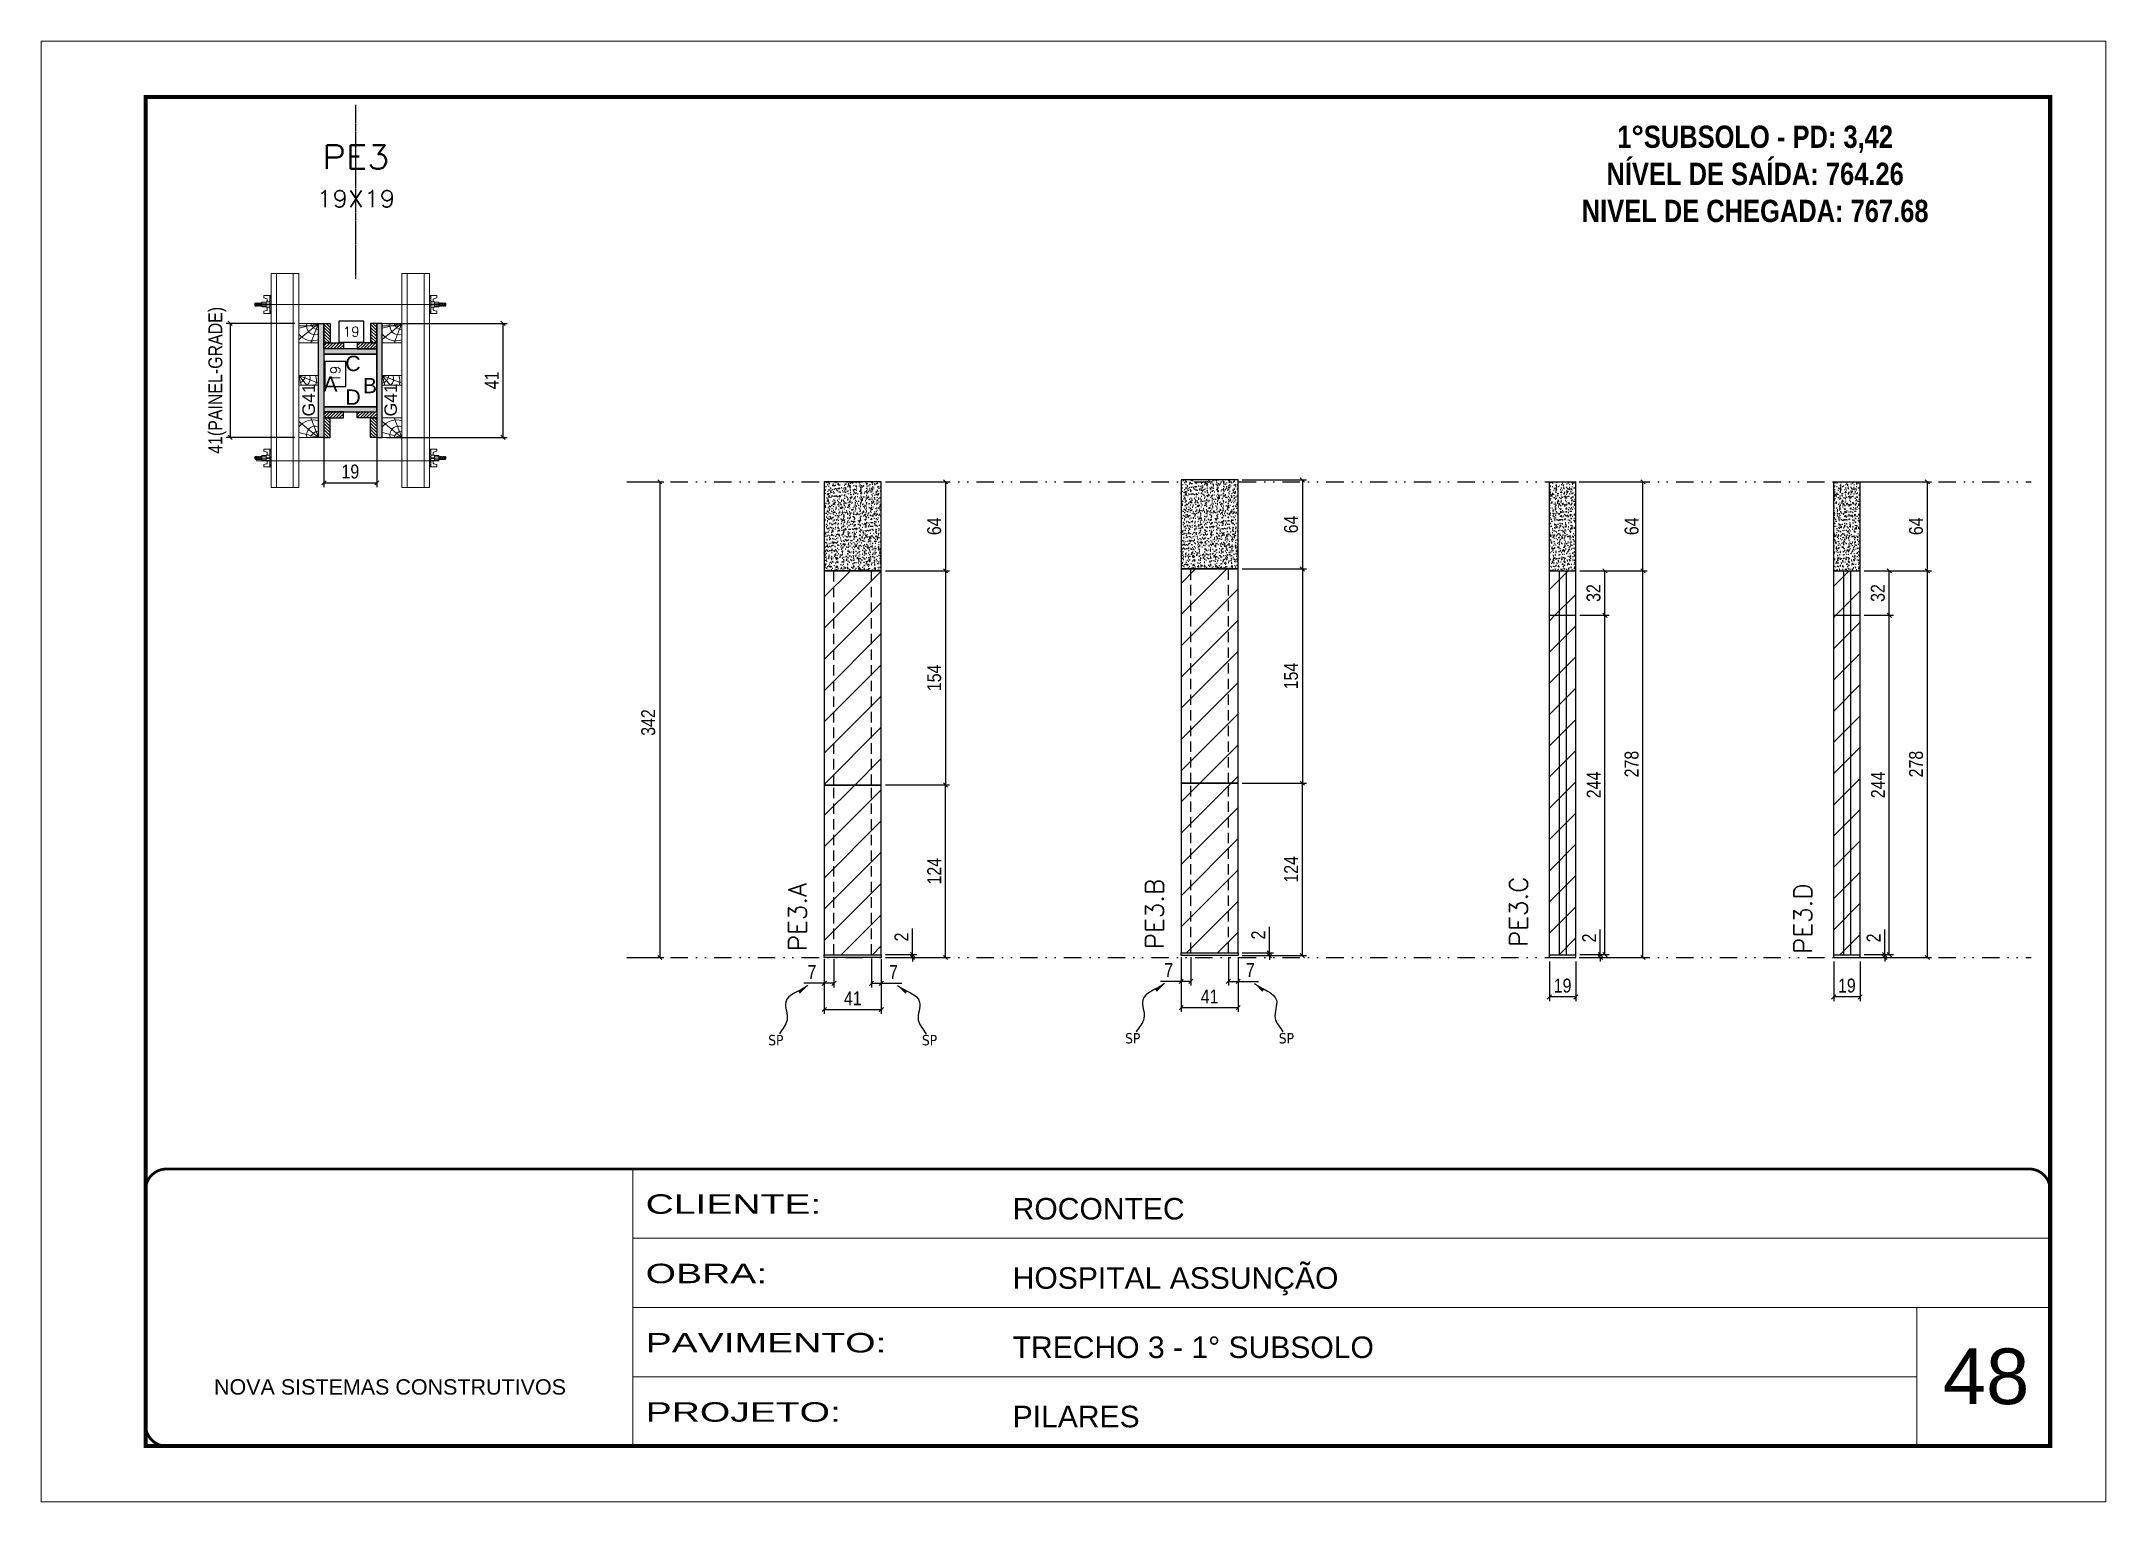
# Model space of a CAD drawing. Extents: x 2102 to 8383, y -13264 to 2718.
# Drawn here: x 6857 to 8342, y -10967 to -9917 of the extents above; entities that cross this region are included whole.
import ezdxf
from ezdxf.enums import TextEntityAlignment as Align

# ---------------------------------------------------------------- set-up
doc = ezdxf.new("R2010")
doc.units = 0
for name, pattern in [('CONTINUO', [0]), ('DASHED', [0.75, 0.5, -0.25]), ('DIVIDE2', [0.625, 0.25, -0.125, 0, -0.125, 0, -0.125]), ('HIDDEN', [0.375, 0.25, -0.125])]:
    doc.linetypes.add(name, pattern=pattern)
for name, color, linetype, lineweight in [('CARIMBO', 255, 'Continuous', 9), ('Folhas', 255, 'Continuous', 9), ('Hachura', 251, 'Continuous', 9), ('Madeira', 126, 'Continuous', 18), ('Perfil Metálico', 224, 'Continuous', 18), ('SARRAFO DE PRESSAO', 251, 'DASHED', 9), ('Texto Seção', 7, 'Continuous', 15)]:
    doc.layers.add(name, color=color, linetype=linetype, lineweight=lineweight)
for name, color, linetype in [('CHAPA', 1, 'Continuous'), ('COTA', 241, 'Continuous'), ('cotas', 4, 'Continuous'), ('MEIO_PONT', 93, 'Continuous'), ('NOMENCLATURA', 7, 'Continuous'), ('Nível', 160, 'Continuous'), ('Painéis', 200, 'Continuous'), ('SARR_2.2x7', 40, 'Continuous'), ('SARRAFO', 251, 'Continuous'), ('Sarrafo de Pressão', 42, 'HIDDEN'), ('texto', 7, 'Continuous'), ('Texto de Titulo', 7, 'Continuous'), ('Texto Qtd Sarr', 242, 'Continuous'), ('TEXTO_GERAL', 7, 'Continuous')]:
    doc.layers.add(name, color=color, linetype=linetype)
doc.styles.add('ARIAL', font='arial.ttf')
doc.styles.add('COTA TECNICA', font='techl___.ttf', dxfattribs={"height": 10})
doc.styles.add('COTA TECNICA 2X', font='techl___.ttf', dxfattribs={"height": 10})
doc.styles.add('COTA TECNICA-50', font='techl___.ttf', dxfattribs={"height": 10})
doc.styles.add('REGUA-120', font='ROMANS.shx', dxfattribs={"height": 15})
doc.styles.add('ROMANC', font='techb___.ttf', dxfattribs={"height": 2.5})
doc.styles.add('ROMANS', font='romans.shx')
doc.styles.add('SANSSERIF', font='sas_____.pfb')
doc.styles.get("Standard").update_dxf_attribs({"font": 'arial.ttf'})
doc.styles.add('Tecnologia', font='')
doc.styles.get('Tecnologia').set_extended_font_data('Forgotten Futurist')
doc.dimstyles.new('COTA PAINEL-50', dxfattribs={"dimtxt": 10, "dimasz": 3, "dimexe": 3, "dimexo": 3, "dimgap": 3, "dimtad": 1, "dimdec": 1, "dimzin": 12, "dimdsep": 46, "dimtxsty": 'COTA TECNICA-50', "dimblk1": 'OBLIQUE', "dimblk2": 'OBLIQUE', "dimsah": 1, "dimcen": 0.9, "dimclrd": 4, "dimclre": 4, "dimclrt": 240, "dimadec": 1, "dimazin": 3, "dimtfac": 1, "dimtdec": 1, "dimtmove": 0, "dimatfit": 3, "dimfxl": 1, "dimtolj": 1, "dimtzin": 12, "dimarcsym": 0})
doc.dimstyles.new('PAINEL', dxfattribs={"dimtxt": 10, "dimasz": 3, "dimexe": 3, "dimexo": 3, "dimgap": 3, "dimtad": 1, "dimdec": 1, "dimzin": 12, "dimdsep": 46, "dimtxsty": 'COTA TECNICA', "dimblk1": 'OBLIQUE', "dimblk2": 'OBLIQUE', "dimsah": 1, "dimcen": 0.9, "dimclrd": 4, "dimclre": 4, "dimclrt": 240, "dimadec": 1, "dimazin": 3, "dimtfac": 1, "dimtdec": 1, "dimtmove": 0, "dimatfit": 3, "dimfxl": 1, "dimtolj": 1, "dimtzin": 12, "dimarcsym": 0})
doc.dimstyles.new('SECAO PILAR', dxfattribs={"dimtxt": 10, "dimasz": 3, "dimexe": 3, "dimexo": 3, "dimgap": 3, "dimtad": 1, "dimdec": 1, "dimlfac": 0.5, "dimzin": 12, "dimdsep": 46, "dimtxsty": 'COTA TECNICA 2X', "dimblk1": 'OBLIQUE', "dimblk2": 'OBLIQUE', "dimsah": 1, "dimcen": 0.9, "dimclrd": 256, "dimclre": 256, "dimclrt": 256, "dimadec": 1, "dimazin": 3, "dimtfac": 1, "dimtdec": 1, "dimtmove": 0, "dimatfit": 3, "dimfxl": 1, "dimtolj": 1, "dimtzin": 12, "dimarcsym": 0})
doc.dimstyles.new('SECÇÃO 2', dxfattribs={"dimtxt": 7, "dimasz": 6, "dimexe": 0.18, "dimexo": 2, "dimgap": -4, "dimtad": 3, "dimdec": 1, "dimlfac": 0.5, "dimzin": 12, "dimdsep": 46, "dimtxsty": 'ROMANS', "dimblk": 'ARCHTICK', "dimcen": 0.09, "dimse1": 1, "dimse2": 1, "dimsd1": 1, "dimsd2": 1, "dimclrd": 180, "dimclre": 5, "dimclrt": 1, "dimadec": 0, "dimazin": 3, "dimtfac": 1, "dimtdec": 1, "dimtofl": 0, "dimtmove": 0, "dimatfit": 3, "dimldrblk": 'ARCHTICK', "dimfxl": 1, "dimtolj": 1, "dimtzin": 0, "dimarcsym": 0})
doc.dimstyles.get("Standard").update_dxf_attribs({"dimtxt": 0.18, "dimasz": 0.18, "dimexe": 0.18, "dimexo": 0.0625, "dimgap": 0.09, "dimtad": 0, "dimtih": 1, "dimtoh": 1, "dimdec": 4, "dimzin": 0, "dimdsep": 46, "dimtxsty": 'Standard', "dimcen": 0.09, "dimadec": 0, "dimazin": 0, "dimtfac": 1, "dimtdec": 4, "dimtofl": 0, "dimtmove": 0, "dimatfit": 3, "dimfxl": 1, "dimtolj": 1, "dimtzin": 0, "dimarcsym": 0})
pattern_1 = [(135, (-15830.8286, -698.5936), (-1.12253202, -1.12253202), [])]
pattern_2 = [(135, (-15830.8286, -995.5936), (-1.12253202, -1.12253202), [])]
pattern_3 = [(45, (-122163.716, -31374.027), (-11.2253202, 11.2253202), [])]

msp = doc.modelspace()

# ---------------------------------------------------------------- texts
at = {"layer": 'CARIMBO', "style": 'ARIAL'}
msp.add_text('48', height=40, dxfattribs=at).set_placement((8225.14, -10896.58))
at = {"layer": 'NOMENCLATURA', "color": 2, "insert": (8090.11, -9950.66), "char_height": 16, "attachment_point": 2, "style": 'ROMANC'}
msp.add_mtext_dynamic_manual_height_columns('\\P1°SUBSOLO - PD: 3,42\\PNÍVEL DE SAÍDA: 764.26\\PNIVEL DE CHEGADA: 767.68', width=300.2766, gutter_width=1, heights=[0], dxfattribs=at)
at = {"layer": 'texto', "color": 0, "char_height": 7.5, "attachment_point": 5}
for insert in [(7385.67, -10634.93), (7496.23, -10634.93), (7642.39, -10633.57), (7752.94, -10633.57)]:
    msp.add_mtext('{\\fTahoma|b0|i0|c0|p34;\\C4;SP}', dxfattribs=dict(at, insert=insert))
at = {"layer": 'Texto Seção', "style": 'REGUA-120'}
for s, p in [('PE3.A', (7407.83, -10570.93)), ('PE3.B', (7664.55, -10569.57)), ('PE3.C', (7926.45, -10567.97)), ('PE3.D', (8130.99, -10572.91))]:
    msp.add_text(s, height=13, rotation=90, dxfattribs=at).set_placement(p)
at = {"layer": 'TEXTO_GERAL', "style": 'ARIAL'}
for s, p in [('C', (7081.48, -10148.33)), ('A', (7065.26, -10163.18)), ('D', (7081.54, -10172.55)), ('B', (7093.66, -10164.23))]:
    msp.add_text(s, height=11, dxfattribs=at).set_placement(p, align=Align.MIDDLE_CENTER)
at = {"layer": 'TEXTO_GERAL', "color": 0, "linetype": 'Continuous', "style": 'SANSSERIF'}
for p in [(7049.62, -10186.44), (7108.6, -10186.44)]:
    msp.add_text('G41', height=9, rotation=90, dxfattribs=at).set_placement(p, align=Align.MIDDLE_LEFT)

# ---------------------------------------------------------------- blocks, each defined once
blk = doc.blocks.new('9999999999')
at = {"color": 30, "linetype": 'CONTINUO'}
for p, q in [((98564.6, 34230.2), (98564.6, 34429.4)), ((98564.6, 34379.6), (99584, 34379.6)), ((98564.6, 34329.8), (99488, 34329.8)), ((99584, 34329.8), (99488, 34329.8)), ((99488, 34329.8), (99488, 34230.2)), ((98564.6, 34280), (99488, 34280))]:
    blk.add_line(p, q, dxfattribs=at)
at = {"color": 30, "linetype": 'CONTINUO', "const_width": 2}
blk.add_lwpolyline([(99584, 34230.2), (99584, 34414.4, 0.414214), (99569, 34429.4), (98229, 34429.4, 0.414214), (98214, 34414.4), (98214, 34245.2, 0.414214), (98229, 34230.2), (99584, 34230.2)], format="xyb", dxfattribs=at)
at = {"layer": 'Folhas'}
blk.add_lwpolyline([(98139, 34190.2), (99624, 34190.2), (99624, 35240.2), (98139, 35240.2)], close=True, dxfattribs=at)
at = {"layer": 'Folhas', "color": 30, "const_width": 3}
blk.add_lwpolyline([(98214, 34230.2), (99584, 34230.2), (99584, 35200.2), (98214, 35200.2)], close=True, dxfattribs=at)
at = {"color": 7, "linetype": 'Continuous', "ltscale": 5, "style": 'ARIAL'}
for s, height, p in [('ROCONTEC', 15.48, (98837.7, 34393.1)), ('HOSPITAL ASSUNÇÃO', 15.483, (98837.7, 34343.3)), ('TRECHO 3 - 1° SUBSOLO', 15.483, (98837.7, 34293.5)), ('NOVA SISTEMAS CONSTRUTIVOS', 11.059, (98263.2, 34267.2)), ('PILARES', 15.48, (98837.7, 34243.7))]:
    blk.add_text(s, height=height, dxfattribs=at).set_placement(p)
at = {"layer": 'Folhas', "color": 7, "style": 'Tecnologia', "width": 1.5}
for s, p in [('CLIENTE:', (98573.7, 34397.2)), ('OBRA:', (98573.7, 34347.3)), ('PAVIMENTO:', (98573.7, 34297.5)), ('PROJETO:', (98573.7, 34247.7))]:
    blk.add_text(s, height=14, dxfattribs=at).set_placement(p)
blk = doc.blocks.new('*D805')
at = {"layer": 'COTA', "color": 180, "lineweight": -2, "transparency": 16777216}
for p, q in [((7076.3, -10147), (7061.3, -10147)), ((7061.3, -10147), (7061.3, -10165)), ((7076.3, -10165), (7076.3, -10147)), ((7061.3, -10165), (7076.3, -10165))]:
    blk.add_line(p, q, dxfattribs=at)
at = {"layer": 'Defpoints', "color": 0, "transparency": 16777216}
for p in [(7060.6, -10141.5), (7060.6, -10179.5), (7080.3, -10179.5)]:
    blk.add_point(p, dxfattribs=at)
at = {"layer": 'COTA', "color": 1, "transparency": 16777216, "insert": (7068.8, -10156), "char_height": 7, "attachment_point": 5, "rotation": 90, "style": 'ROMANS'}
blk.add_mtext('\\A1;19', dxfattribs=at)
blk = doc.blocks.new('_ArchTick')
at = {"color": 0, "linetype": 'ByBlock', "const_width": 0.15}
blk.add_lwpolyline([(-0.5, -0.5), (0.5, 0.5)], dxfattribs=at)
blk = doc.blocks.new('_Oblique')
at = {"color": 0, "linetype": 'ByBlock', "lineweight": -2}
blk.add_line((-0.5, -0.5), (0.5, 0.5), dxfattribs=at)
blk = doc.blocks.new('*D806')
at = {"layer": 'COTA', "lineweight": -2, "transparency": 16777216}
for p, q in [((7105.6, -10119.5), (7192.4, -10119.5)), ((7189.4, -10119.5), (7189.4, -10201.5)), ((7105.6, -10201.5), (7192.4, -10201.5))]:
    blk.add_line(p, q, dxfattribs=at)
at = {"layer": 'Defpoints', "color": 0, "transparency": 16777216}
for p in [(7102.6, -10119.5), (7102.6, -10201.5), (7189.4, -10201.5)]:
    blk.add_point(p, dxfattribs=at)
at = {"layer": 'COTA', "lineweight": -2, "transparency": 16777216, "xscale": 3, "yscale": 3, "zscale": 3}
for p, rotation in [((7189.4, -10119.5), 90), ((7189.4, -10201.5), 270)]:
    blk.add_blockref('_Oblique', p, dxfattribs=dict(at, rotation=rotation))
at = {"layer": 'COTA', "transparency": 16777216, "insert": (7181.3, -10160.5), "char_height": 10, "attachment_point": 5, "rotation": 90, "style": 'COTA TECNICA 2X'}
blk.add_mtext('\\A1;41', dxfattribs=at)
blk = doc.blocks.new('*D807')
at = {"layer": 'COTA', "color": 180, "lineweight": -2, "transparency": 16777216}
for p, q in [((7089.3, -10118), (7071.3, -10118)), ((7071.3, -10118), (7071.3, -10133)), ((7089.3, -10133), (7089.3, -10118)), ((7071.3, -10133), (7089.3, -10133))]:
    blk.add_line(p, q, dxfattribs=at)
at = {"layer": 'Defpoints', "color": 0, "transparency": 16777216}
for p in [(7060.6, -10141.5), (7098.6, -10137), (7098.6, -10141.5)]:
    blk.add_point(p, dxfattribs=at)
at = {"layer": 'COTA', "color": 1, "transparency": 16777216, "insert": (7080.3, -10125.5), "char_height": 7, "attachment_point": 5, "style": 'ROMANS'}
blk.add_mtext('\\A1;19', dxfattribs=at)
blk = doc.blocks.new('titulo1')
at = {"layer": 'Defpoints', "color": 252, "linetype": 'HIDDEN', "ltscale": 2}
blk.add_line((0, 0), (0, 125), dxfattribs=at)
at = {"layer": 'Defpoints', "style": 'ROMANS', "oblique": 15}
blk.add_attdef('FOLHA', text='', height=10, dxfattribs=at).set_placement((0, 15.6), align=Align.MIDDLE_CENTER)
at = {"layer": 'Texto Qtd Sarr', "color": 3, "style": 'ROMANS', "oblique": 15}
for tag, height, p in [('TITULO', 17, (0, 71.4)), ('SEÇÃO', 12, (0, 41.5))]:
    blk.add_attdef(tag, text='', height=height, dxfattribs=at).set_placement(p, align=Align.MIDDLE_CENTER)
blk = doc.blocks.new('PONTALETE')
at = {"layer": 'Madeira'}
for q in [(2.71, 7), (7, 5.76), (7, 1.74)]:
    blk.add_line((0, 0), q, dxfattribs=at)
blk.add_lwpolyline([(0, 0), (7, 0), (7, 7), (0, 7)], close=True, dxfattribs=at)
for centre, radius, start, end in [((2.04, 0.06), 6.23, 37.28179, 109.09128), ((1.09, 0.9), 3.19, 343.60304, 109.98471), ((-0.21, -0.78), 3.09, 14.63219, 86.0383)]:
    blk.add_arc(centre, radius, start, end, dxfattribs=at)
blk = doc.blocks.new('*D808')
at = {"layer": 'COTA', "lineweight": -2, "transparency": 16777216}
for p, q in [((7039.6, -10119.5), (6990.2, -10119.5)), ((6993.2, -10119.5), (6993.2, -10201.5)), ((7039.6, -10201.5), (6990.2, -10201.5))]:
    blk.add_line(p, q, dxfattribs=at)
at = {"layer": 'Defpoints', "color": 0, "transparency": 16777216}
for p in [(7042.6, -10119.5), (6993.2, -10201.5), (7042.6, -10201.5)]:
    blk.add_point(p, dxfattribs=at)
at = {"layer": 'COTA', "lineweight": -2, "transparency": 16777216, "xscale": 3, "yscale": 3, "zscale": 3}
for p, rotation in [((6993.2, -10119.5), 90), ((6993.2, -10201.5), 270)]:
    blk.add_blockref('_Oblique', p, dxfattribs=dict(at, rotation=rotation))
at = {"layer": 'COTA', "transparency": 16777216, "insert": (6984, -10160.5), "char_height": 10, "attachment_point": 5, "rotation": 90, "style": 'COTA TECNICA 2X'}
blk.add_mtext('\\A1;41(PAINEL-GRADE)', dxfattribs=at)
blk = doc.blocks.new('MEIO PONTALETE')
at = {"layer": 'Madeira'}
for q in [(2.71, 7), (3.5, 2.88), (3.5, 0.87)]:
    blk.add_line((0, 0), q, dxfattribs=at)
blk.add_lwpolyline([(0, 0), (3.5, 0), (3.5, 7), (0, 7)], close=True, dxfattribs=at)
for centre, radius, start, end in [((2.04, 0.06), 6.23, 76.44987, 109.09128), ((1.09, 0.9), 3.19, 40.90626, 109.98471), ((-0.21, -0.78), 3.09, 14.63219, 86.0383)]:
    blk.add_arc(centre, radius, start, end, dxfattribs=at)
blk = doc.blocks.new('C')
at = {"layer": 'Hachura', "color": 0}
for p, q in [((0, 3.22), (0, -3.22)), ((0.45, 3.22), (0, 3.22)), ((0.46, 3.16), (0, 3.16)), ((0.46, 3.05), (0, 3.05)), ((0.46, 2.88), (0, 2.88)), ((0, 2.75), (0, -1.16)), ((0.46, 2.65), (0, 2.65)), ((0.46, 2.23), (0, 2.23)), ((0.46, 1.51), (0, 1.51)), ((0.39, 0.49), (0.17, 0.49)), ((0.45, -3.23), (0.45, 3.22)), ((0.45, 3.22), (2.58, 3.22)), ((1.74, 0.97), (0.45, 0.97)), ((1.45, 0.1), (0.45, 0.1)), ((1.35, 1.94), (1.35, 0.96)), ((2.58, 2.39), (1.47, 2.09)), ((1.74, -0.97), (1.74, 0.97)), ((1.74, 0.97), (1.74, 0.84)), ((1.74, 0.97), (1.74, 0.84)), ((1.74, 0.84), (3.35, 0.84)), ((3.35, 0.45), (1.74, 0.45)), ((2.58, 3.22), (2.58, 2.39)), ((3.32, 0.84), (3.32, -0.84)), ((3.35, 0.84), (3.35, -0.84)), ((3.68, 0.45), (3.35, 0.45)), ((3.84, -0.52), (3.35, 0.45)), ((3.35, 0.06), (3.67, -0.57)), ((3.68, 0.45), (4.16, -0.52)), ((3.72, 0.5), (4.25, -0.57)), ((4.37, -0.55), (3.83, 0.53)), ((4.15, 0.45), (3.93, 0.45)), ((4.42, -0.52), (3.93, 0.45)), ((4.15, 0.45), (4.26, 0.45)), ((4.26, 0.45), (4.74, -0.52)), ((4.3, 0.5), (4.83, -0.57)), ((4.95, -0.55), (4.41, 0.53)), ((4.51, 0.45), (4.84, 0.45)), ((5, -0.52), (4.51, 0.45)), ((4.84, 0.45), (5.32, -0.52)), ((4.88, 0.5), (5.41, -0.57)), ((5.53, -0.55), (4.99, 0.53)), ((5.58, -0.52), (5.09, 0.45)), ((5.42, 0.45), (5.09, 0.45)), ((5.58, -0.52), (5.09, 0.45)), ((5.42, 0.45), (5.74, -0.19)), ((5.46, 0.5), (5.74, -0.07)), ((5.74, 0.19), (5.57, 0.53)), ((5.74, 0.32), (5.68, 0.45)), ((5.68, 0.45), (5.74, 0.45)), ((5.74, 0.45), (5.9, 0.29)), ((5.74, 0.45), (5.74, -0.52)), ((5.9, -0.36), (5.9, 0.29)), ((0.45, 0), (0, 0)), ((0.46, -1.52), (0, -1.52)), ((0.46, -2.23), (0, -2.23)), ((0.46, -2.65), (0, -2.65)), ((0.46, -2.88), (0, -2.88)), ((0.46, -3.05), (0, -3.05)), ((0.46, -3.16), (0, -3.16)), ((0, -3.22), (2.57, -3.22)), ((0.08, -0.48), (0.29, -0.48)), ((0.29, -0.48), (0.4, -0.48)), ((0.45, 0), (0.45, -0.97)), ((0.45, -0.16), (1.45, -0.16)), ((0.45, -0.65), (0.45, -0.32)), ((0.45, -3.23), (0.45, -0.65)), ((0.45, -0.97), (1.74, -0.97)), ((1.35, -1.94), (1.35, -0.97)), ((2.58, -2.39), (1.47, -2.1)), ((3.35, -0.32), (1.74, -0.32)), ((3.35, -0.84), (1.74, -0.84)), ((2.58, -3.23), (2.58, -2.39)), ((3.35, -0.07), (3.58, -0.52)), ((3.35, -0.52), (3.58, -0.52)), ((3.84, -0.52), (4.16, -0.52)), ((4.42, -0.52), (4.74, -0.52)), ((4.63, -0.52), (4.74, -0.52)), ((5, -0.52), (5.32, -0.52)), ((5.58, -0.52), (5.74, -0.52)), ((5.74, -0.52), (5.9, -0.36)), ((5.74, -0.52), (5.74, -0.52))]:
    blk.add_line(p, q, dxfattribs=at)
for centre, radius, start, end in [((1.52, 1.94), 0.161, 104.74356, 180), ((1.44, -0.03), 0.129, 272.69497, 87.30503), ((3.81, 0.39), 0.143, 25.56881, 154.43119), ((4.39, 0.39), 0.143, 25.56881, 154.43119), ((4.97, 0.39), 0.143, 25.56881, 154.43119), ((5.55, 0.39), 0.143, 25.56881, 154.43119), ((0.17, -0.37), 0.174, 221.74404, 317.85924), ((1.52, -1.94), 0.161, 180, 255.25644), ((3.71, -0.4), 0.174, 222.14076, 318.25596), ((4.29, -0.4), 0.174, 222.14076, 318.25596), ((4.87, -0.4), 0.174, 222.14076, 318.25596), ((5.45, -0.4), 0.174, 222.14076, 318.25596), ((5.61, -0.4), 0.174, 317.85924, 318.25596)]:
    blk.add_arc(centre, radius, start, end, dxfattribs=at)
blk = doc.blocks.new('*D1453')
at = {"layer": 'COTA', "lineweight": -2, "transparency": 16777216}
for p, q in [((7060.6, -10186.1), (7060.6, -10237.2)), ((7098.6, -10186.1), (7098.6, -10237.2)), ((7060.6, -10234.2), (7098.6, -10234.2))]:
    blk.add_line(p, q, dxfattribs=at)
at = {"layer": 'Defpoints', "color": 0, "transparency": 16777216}
for p in [(7060.6, -10183.1), (7098.6, -10183.1), (7098.6, -10234.2)]:
    blk.add_point(p, dxfattribs=at)
at = {"layer": 'COTA', "lineweight": -2, "transparency": 16777216, "xscale": 3, "yscale": 3, "zscale": 3, "rotation": 180}
blk.add_blockref('_Oblique', (7060.6, -10234.2), dxfattribs=at)
at = {"layer": 'COTA', "lineweight": -2, "transparency": 16777216, "xscale": 3, "yscale": 3, "zscale": 3}
blk.add_blockref('_Oblique', (7098.6, -10234.2), dxfattribs=at)
at = {"layer": 'COTA', "transparency": 16777216, "insert": (7079.6, -10226.1), "char_height": 10, "attachment_point": 5, "style": 'COTA TECNICA 2X'}
blk.add_mtext('\\A1;19', dxfattribs=at)
blk = doc.blocks.new('*D1454')
at = {"layer": 'cotas', "color": 4, "linetype": 'ByBlock', "lineweight": -2, "transparency": 16777216}
for p, q in [((7281.4, -10233.4), (7305.2, -10233.4)), ((7302.2, -10233.4), (7302.2, -10575.4)), ((7281.4, -10575.4), (7305.2, -10575.4))]:
    blk.add_line(p, q, dxfattribs=at)
at = {"layer": 'Defpoints', "color": 0, "linetype": 'ByBlock', "transparency": 16777216}
for p in [(7278.4, -10233.4), (7278.4, -10575.4), (7302.2, -10575.4)]:
    blk.add_point(p, dxfattribs=at)
at = {"layer": 'cotas', "color": 4, "linetype": 'ByBlock', "lineweight": -2, "transparency": 16777216, "xscale": 3, "yscale": 3, "zscale": 3}
for p, rotation in [((7302.2, -10233.4), 90), ((7302.2, -10575.4), 270)]:
    blk.add_blockref('_Oblique', p, dxfattribs=dict(at, rotation=rotation))
at = {"layer": 'cotas', "color": 240, "linetype": 'ByBlock', "transparency": 16777216, "insert": (7293.9, -10406.5), "char_height": 10, "attachment_point": 5, "rotation": 90, "style": 'COTA TECNICA'}
blk.add_mtext('\\A1;342', dxfattribs=at)
blk = doc.blocks.new('*D1455')
at = {"layer": 'COTA', "color": 4, "linetype": 'ByBlock', "lineweight": -2, "transparency": 16777216}
for p, q in [((7964.1, -10297.4), (7985.1, -10297.4)), ((7982.1, -10329.4), (7982.1, -10297.4)), ((7964.1, -10329.4), (7985.1, -10329.4))]:
    blk.add_line(p, q, dxfattribs=at)
at = {"layer": 'Defpoints', "color": 0, "linetype": 'ByBlock', "transparency": 16777216}
for p in [(7961.1, -10297.4), (7982.1, -10297.4), (7961.1, -10329.4)]:
    blk.add_point(p, dxfattribs=at)
at = {"layer": 'COTA', "color": 4, "linetype": 'ByBlock', "lineweight": -2, "transparency": 16777216, "xscale": 3, "yscale": 3, "zscale": 3}
for p, rotation in [((7982.1, -10297.4), 90), ((7982.1, -10329.4), 270)]:
    blk.add_blockref('_Oblique', p, dxfattribs=dict(at, rotation=rotation))
at = {"layer": 'COTA', "color": 240, "linetype": 'ByBlock', "transparency": 16777216, "insert": (7973.9, -10313.4), "char_height": 10, "attachment_point": 5, "rotation": 90, "style": 'COTA TECNICA'}
blk.add_mtext('\\A1;32', dxfattribs=at)
blk = doc.blocks.new('*D1456')
at = {"layer": 'COTA', "color": 4, "linetype": 'ByBlock', "lineweight": -2, "transparency": 16777216}
for p, q in [((7964.1, -10233.4), (8012.4, -10233.4)), ((8009.4, -10297.4), (8009.4, -10233.4)), ((7964.1, -10297.4), (8012.4, -10297.4))]:
    blk.add_line(p, q, dxfattribs=at)
at = {"layer": 'Defpoints', "color": 0, "linetype": 'ByBlock', "transparency": 16777216}
for p in [(7961.1, -10233.4), (8009.4, -10233.4), (7961.1, -10297.4)]:
    blk.add_point(p, dxfattribs=at)
at = {"layer": 'COTA', "color": 4, "linetype": 'ByBlock', "lineweight": -2, "transparency": 16777216, "xscale": 3, "yscale": 3, "zscale": 3}
for p, rotation in [((8009.4, -10233.4), 90), ((8009.4, -10297.4), 270)]:
    blk.add_blockref('_Oblique', p, dxfattribs=dict(at, rotation=rotation))
at = {"layer": 'COTA', "color": 240, "linetype": 'ByBlock', "transparency": 16777216, "insert": (8001.3, -10265.4), "char_height": 10, "attachment_point": 5, "rotation": 90, "style": 'COTA TECNICA'}
blk.add_mtext('\\A1;64', dxfattribs=at)
blk = doc.blocks.new('*D1457')
at = {"layer": 'COTA', "color": 4, "linetype": 'ByBlock', "lineweight": -2, "transparency": 16777216}
for p, q in [((7964.1, -10297.4), (8012.4, -10297.4)), ((8009.4, -10575.4), (8009.4, -10297.4)), ((7964.1, -10575.4), (8012.4, -10575.4))]:
    blk.add_line(p, q, dxfattribs=at)
at = {"layer": 'Defpoints', "color": 0, "linetype": 'ByBlock', "transparency": 16777216}
for p in [(7961.1, -10297.4), (8009.4, -10297.4), (7961.1, -10575.4)]:
    blk.add_point(p, dxfattribs=at)
at = {"layer": 'COTA', "color": 4, "linetype": 'ByBlock', "lineweight": -2, "transparency": 16777216, "xscale": 3, "yscale": 3, "zscale": 3}
for p, rotation in [((8009.4, -10297.4), 90), ((8009.4, -10575.4), 270)]:
    blk.add_blockref('_Oblique', p, dxfattribs=dict(at, rotation=rotation))
at = {"layer": 'COTA', "color": 240, "linetype": 'ByBlock', "transparency": 16777216, "insert": (8001.3, -10436.4), "char_height": 10, "attachment_point": 5, "rotation": 90, "style": 'COTA TECNICA'}
blk.add_mtext('\\A1;278', dxfattribs=at)
blk = doc.blocks.new('*D1458')
at = {"layer": 'COTA', "color": 4, "linetype": 'ByBlock', "lineweight": -2, "transparency": 16777216}
for p, q in [((7942.1, -10578.4), (7942.1, -10606.8)), ((7961.1, -10578.4), (7961.1, -10606.8)), ((7961.1, -10603.8), (7942.1, -10603.8))]:
    blk.add_line(p, q, dxfattribs=at)
at = {"layer": 'Defpoints', "color": 0, "linetype": 'ByBlock', "transparency": 16777216}
for p in [(7942.1, -10575.4), (7961.1, -10575.4), (7942.1, -10603.8)]:
    blk.add_point(p, dxfattribs=at)
at = {"layer": 'COTA', "color": 4, "linetype": 'ByBlock', "lineweight": -2, "transparency": 16777216, "xscale": 3, "yscale": 3, "zscale": 3, "rotation": 180}
blk.add_blockref('_Oblique', (7942.1, -10603.8), dxfattribs=at)
at = {"layer": 'COTA', "color": 4, "linetype": 'ByBlock', "lineweight": -2, "transparency": 16777216, "xscale": 3, "yscale": 3, "zscale": 3}
blk.add_blockref('_Oblique', (7961.1, -10603.8), dxfattribs=at)
at = {"layer": 'COTA', "color": 240, "linetype": 'ByBlock', "transparency": 16777216, "insert": (7951.6, -10595.7), "char_height": 10, "attachment_point": 5, "style": 'COTA TECNICA'}
blk.add_mtext('\\A1;19', dxfattribs=at)
blk = doc.blocks.new('*D809')
at = {"layer": 'COTA', "color": 4, "lineweight": -2, "transparency": 16777216}
for p, q in [((7420.5, -10576.4), (7420.5, -10615.9)), ((7461.5, -10576.4), (7461.5, -10615.9)), ((7420.5, -10612.9), (7461.5, -10612.9))]:
    blk.add_line(p, q, dxfattribs=at)
at = {"layer": 'Defpoints', "color": 0, "transparency": 16777216}
for p in [(7420.5, -10573.4), (7461.5, -10573.4), (7461.5, -10612.9)]:
    blk.add_point(p, dxfattribs=at)
at = {"layer": 'COTA', "color": 4, "lineweight": -2, "transparency": 16777216, "xscale": 3, "yscale": 3, "zscale": 3, "rotation": 180}
blk.add_blockref('_Oblique', (7420.5, -10612.9), dxfattribs=at)
at = {"layer": 'COTA', "color": 4, "lineweight": -2, "transparency": 16777216, "xscale": 3, "yscale": 3, "zscale": 3}
blk.add_blockref('_Oblique', (7461.5, -10612.9), dxfattribs=at)
at = {"layer": 'COTA', "color": 240, "transparency": 16777216, "insert": (7441, -10604.8), "char_height": 10, "attachment_point": 5, "style": 'COTA TECNICA'}
blk.add_mtext('\\A1;41', dxfattribs=at)
blk = doc.blocks.new('*D810')
at = {"layer": 'COTA', "color": 4, "lineweight": -2, "transparency": 16777216}
for p, q in [((7420.5, -10578.4), (7420.5, -10597)), ((7427.5, -10576.4), (7427.5, -10597)), ((7420.5, -10594), (7405.7, -10594)), ((7427.5, -10594), (7420.5, -10594))]:
    blk.add_line(p, q, dxfattribs=at)
at = {"layer": 'Defpoints', "color": 0, "transparency": 16777216}
for p in [(7420.5, -10575.4), (7427.5, -10573.4), (7420.5, -10594)]:
    blk.add_point(p, dxfattribs=at)
at = {"layer": 'COTA', "color": 4, "lineweight": -2, "transparency": 16777216, "xscale": 3, "yscale": 3, "zscale": 3, "rotation": 180}
blk.add_blockref('_Oblique', (7420.5, -10594), dxfattribs=at)
at = {"layer": 'COTA', "color": 4, "lineweight": -2, "transparency": 16777216, "xscale": 3, "yscale": 3, "zscale": 3}
blk.add_blockref('_Oblique', (7427.5, -10594), dxfattribs=at)
at = {"layer": 'COTA', "color": 240, "transparency": 16777216, "insert": (7411.6, -10585.9), "char_height": 10, "attachment_point": 5, "style": 'COTA TECNICA-50'}
blk.add_mtext('\\A1;7', dxfattribs=at)
blk = doc.blocks.new('*D811')
at = {"layer": 'COTA', "color": 4, "lineweight": -2, "transparency": 16777216}
for p, q in [((7454.5, -10576.4), (7454.5, -10597)), ((7461.5, -10578.4), (7461.5, -10597)), ((7454.5, -10594), (7461.5, -10594)), ((7461.5, -10594), (7476.2, -10594))]:
    blk.add_line(p, q, dxfattribs=at)
at = {"layer": 'Defpoints', "color": 0, "transparency": 16777216}
for p in [(7454.5, -10573.4), (7461.5, -10575.4), (7461.5, -10594)]:
    blk.add_point(p, dxfattribs=at)
at = {"layer": 'COTA', "color": 4, "lineweight": -2, "transparency": 16777216, "xscale": 3, "yscale": 3, "zscale": 3, "rotation": 180}
blk.add_blockref('_Oblique', (7454.5, -10594), dxfattribs=at)
at = {"layer": 'COTA', "color": 4, "lineweight": -2, "transparency": 16777216, "xscale": 3, "yscale": 3, "zscale": 3}
blk.add_blockref('_Oblique', (7461.5, -10594), dxfattribs=at)
at = {"layer": 'COTA', "color": 240, "transparency": 16777216, "insert": (7470.3, -10585.9), "char_height": 10, "attachment_point": 5, "style": 'COTA TECNICA-50'}
blk.add_mtext('\\A1;7', dxfattribs=at)
blk = doc.blocks.new('*D812')
at = {"layer": 'COTA', "color": 4, "lineweight": -2, "transparency": 16777216}
for p, q in [((7464.5, -10451.4), (7510.7, -10451.4)), ((7507.7, -10575.4), (7507.7, -10451.4)), ((7464.5, -10575.4), (7510.7, -10575.4))]:
    blk.add_line(p, q, dxfattribs=at)
at = {"layer": 'Defpoints', "color": 0, "transparency": 16777216}
for p in [(7461.5, -10451.4), (7507.7, -10451.4), (7461.5, -10575.4)]:
    blk.add_point(p, dxfattribs=at)
at = {"layer": 'COTA', "color": 4, "lineweight": -2, "transparency": 16777216, "xscale": 3, "yscale": 3, "zscale": 3}
for p, rotation in [((7507.7, -10451.4), 90), ((7507.7, -10575.4), 270)]:
    blk.add_blockref('_Oblique', p, dxfattribs=dict(at, rotation=rotation))
at = {"layer": 'COTA', "color": 240, "transparency": 16777216, "insert": (7499.6, -10513.4), "char_height": 10, "attachment_point": 5, "rotation": 90, "style": 'COTA TECNICA-50'}
blk.add_mtext('\\A1;124', dxfattribs=at)
blk = doc.blocks.new('*D813')
at = {"layer": 'COTA', "color": 4, "lineweight": -2, "transparency": 16777216}
for p, q in [((7484, -10573.4), (7484, -10554.6)), ((7464.5, -10573.4), (7487, -10573.4)), ((7464.5, -10575.4), (7487, -10575.4)), ((7484, -10575.4), (7484, -10573.4)), ((7484, -10575.4), (7484, -10578.4))]:
    blk.add_line(p, q, dxfattribs=at)
at = {"layer": 'Defpoints', "color": 0, "transparency": 16777216}
for p in [(7461.5, -10573.4), (7461.5, -10575.4), (7484, -10575.4)]:
    blk.add_point(p, dxfattribs=at)
at = {"layer": 'COTA', "color": 4, "lineweight": -2, "transparency": 16777216, "xscale": 3, "yscale": 3, "zscale": 3}
for p, rotation in [((7484, -10573.4), 270), ((7484, -10575.4), 90)]:
    blk.add_blockref('_Oblique', p, dxfattribs=dict(at, rotation=rotation))
at = {"layer": 'COTA', "color": 240, "transparency": 16777216, "insert": (7476, -10560.7), "char_height": 10, "attachment_point": 5, "rotation": 90, "style": 'COTA TECNICA-50'}
blk.add_mtext('\\A1;2', dxfattribs=at)
blk = doc.blocks.new('*D814')
at = {"layer": 'COTA', "color": 4, "linetype": 'ByBlock', "lineweight": -2, "transparency": 16777216}
for p, q in [((7464.5, -10297.4), (7510.7, -10297.4)), ((7507.7, -10297.4), (7507.7, -10451.4)), ((7464.5, -10451.4), (7510.7, -10451.4))]:
    blk.add_line(p, q, dxfattribs=at)
at = {"layer": 'Defpoints', "color": 0, "linetype": 'ByBlock', "transparency": 16777216}
for p in [(7461.5, -10297.4), (7461.5, -10451.4), (7507.7, -10451.4)]:
    blk.add_point(p, dxfattribs=at)
at = {"layer": 'COTA', "color": 4, "linetype": 'ByBlock', "lineweight": -2, "transparency": 16777216, "xscale": 3, "yscale": 3, "zscale": 3}
for p, rotation in [((7507.7, -10297.4), 90), ((7507.7, -10451.4), 270)]:
    blk.add_blockref('_Oblique', p, dxfattribs=dict(at, rotation=rotation))
at = {"layer": 'COTA', "color": 240, "linetype": 'ByBlock', "transparency": 16777216, "insert": (7499.6, -10374.4), "char_height": 10, "attachment_point": 5, "rotation": 90, "style": 'COTA TECNICA'}
blk.add_mtext('\\A1;154', dxfattribs=at)
blk = doc.blocks.new('*D1459')
at = {"layer": 'COTA', "color": 4, "linetype": 'ByBlock', "lineweight": -2, "transparency": 16777216}
for p, q in [((7464.5, -10233.4), (7510.7, -10233.4)), ((7507.7, -10233.4), (7507.7, -10297.4)), ((7464.5, -10297.4), (7510.7, -10297.4))]:
    blk.add_line(p, q, dxfattribs=at)
at = {"layer": 'Defpoints', "color": 0, "linetype": 'ByBlock', "transparency": 16777216}
for p in [(7461.5, -10233.4), (7461.5, -10297.4), (7507.7, -10297.4)]:
    blk.add_point(p, dxfattribs=at)
at = {"layer": 'COTA', "color": 4, "linetype": 'ByBlock', "lineweight": -2, "transparency": 16777216, "xscale": 3, "yscale": 3, "zscale": 3}
for p, rotation in [((7507.7, -10233.4), 90), ((7507.7, -10297.4), 270)]:
    blk.add_blockref('_Oblique', p, dxfattribs=dict(at, rotation=rotation))
at = {"layer": 'COTA', "color": 240, "linetype": 'ByBlock', "transparency": 16777216, "insert": (7499.6, -10265.4), "char_height": 10, "attachment_point": 5, "rotation": 90, "style": 'COTA TECNICA'}
blk.add_mtext('\\A1;64', dxfattribs=at)
blk = doc.blocks.new('*D815')
at = {"layer": 'COTA', "color": 4, "lineweight": -2, "transparency": 16777216}
for p, q in [((7677.2, -10575.1), (7677.2, -10614.5)), ((7718.2, -10575.1), (7718.2, -10614.5)), ((7677.2, -10611.5), (7718.2, -10611.5))]:
    blk.add_line(p, q, dxfattribs=at)
at = {"layer": 'Defpoints', "color": 0, "transparency": 16777216}
for p in [(7677.2, -10572.1), (7718.2, -10572.1), (7718.2, -10611.5)]:
    blk.add_point(p, dxfattribs=at)
at = {"layer": 'COTA', "color": 4, "lineweight": -2, "transparency": 16777216, "xscale": 3, "yscale": 3, "zscale": 3, "rotation": 180}
blk.add_blockref('_Oblique', (7677.2, -10611.5), dxfattribs=at)
at = {"layer": 'COTA', "color": 4, "lineweight": -2, "transparency": 16777216, "xscale": 3, "yscale": 3, "zscale": 3}
blk.add_blockref('_Oblique', (7718.2, -10611.5), dxfattribs=at)
at = {"layer": 'COTA', "color": 240, "transparency": 16777216, "insert": (7697.7, -10603.5), "char_height": 10, "attachment_point": 5, "style": 'COTA TECNICA'}
blk.add_mtext('\\A1;41', dxfattribs=at)
blk = doc.blocks.new('*D816')
at = {"layer": 'COTA', "color": 4, "lineweight": -2, "transparency": 16777216}
for p, q in [((7677.2, -10577.1), (7677.2, -10595.6)), ((7684.2, -10575.1), (7684.2, -10595.6)), ((7677.2, -10592.6), (7662.4, -10592.6)), ((7684.2, -10592.6), (7677.2, -10592.6))]:
    blk.add_line(p, q, dxfattribs=at)
at = {"layer": 'Defpoints', "color": 0, "transparency": 16777216}
for p in [(7684.2, -10572.1), (7677.2, -10574.1), (7677.2, -10592.6)]:
    blk.add_point(p, dxfattribs=at)
at = {"layer": 'COTA', "color": 4, "lineweight": -2, "transparency": 16777216, "xscale": 3, "yscale": 3, "zscale": 3, "rotation": 180}
blk.add_blockref('_Oblique', (7677.2, -10592.6), dxfattribs=at)
at = {"layer": 'COTA', "color": 4, "lineweight": -2, "transparency": 16777216, "xscale": 3, "yscale": 3, "zscale": 3}
blk.add_blockref('_Oblique', (7684.2, -10592.6), dxfattribs=at)
at = {"layer": 'COTA', "color": 240, "transparency": 16777216, "insert": (7668.3, -10584.5), "char_height": 10, "attachment_point": 5, "style": 'COTA TECNICA-50'}
blk.add_mtext('\\A1;7', dxfattribs=at)
blk = doc.blocks.new('*D817')
at = {"layer": 'COTA', "color": 4, "lineweight": -2, "transparency": 16777216}
for p, q in [((7711.2, -10575.1), (7711.2, -10595.6)), ((7718.2, -10577.1), (7718.2, -10595.6)), ((7711.2, -10592.6), (7718.2, -10592.6)), ((7718.2, -10592.6), (7732.9, -10592.6))]:
    blk.add_line(p, q, dxfattribs=at)
at = {"layer": 'Defpoints', "color": 0, "transparency": 16777216}
for p in [(7711.2, -10572.1), (7718.2, -10574.1), (7718.2, -10592.6)]:
    blk.add_point(p, dxfattribs=at)
at = {"layer": 'COTA', "color": 4, "lineweight": -2, "transparency": 16777216, "xscale": 3, "yscale": 3, "zscale": 3, "rotation": 180}
blk.add_blockref('_Oblique', (7711.2, -10592.6), dxfattribs=at)
at = {"layer": 'COTA', "color": 4, "lineweight": -2, "transparency": 16777216, "xscale": 3, "yscale": 3, "zscale": 3}
blk.add_blockref('_Oblique', (7718.2, -10592.6), dxfattribs=at)
at = {"layer": 'COTA', "color": 240, "transparency": 16777216, "insert": (7727, -10584.5), "char_height": 10, "attachment_point": 5, "style": 'COTA TECNICA-50'}
blk.add_mtext('\\A1;7', dxfattribs=at)
blk = doc.blocks.new('*D818')
at = {"layer": 'COTA', "color": 4, "lineweight": -2, "transparency": 16777216}
for p, q in [((7721.2, -10450.1), (7767.4, -10450.1)), ((7764.4, -10574.1), (7764.4, -10450.1)), ((7721.2, -10574.1), (7767.4, -10574.1))]:
    blk.add_line(p, q, dxfattribs=at)
at = {"layer": 'Defpoints', "color": 0, "transparency": 16777216}
for p in [(7718.2, -10450.1), (7764.4, -10450.1), (7718.2, -10574.1)]:
    blk.add_point(p, dxfattribs=at)
at = {"layer": 'COTA', "color": 4, "lineweight": -2, "transparency": 16777216, "xscale": 3, "yscale": 3, "zscale": 3}
for p, rotation in [((7764.4, -10450.1), 90), ((7764.4, -10574.1), 270)]:
    blk.add_blockref('_Oblique', p, dxfattribs=dict(at, rotation=rotation))
at = {"layer": 'COTA', "color": 240, "transparency": 16777216, "insert": (7756.3, -10512.1), "char_height": 10, "attachment_point": 5, "rotation": 90, "style": 'COTA TECNICA-50'}
blk.add_mtext('\\A1;124', dxfattribs=at)
blk = doc.blocks.new('*D819')
at = {"layer": 'COTA', "color": 4, "lineweight": -2, "transparency": 16777216}
for p, q in [((7740.7, -10572.1), (7740.7, -10553.3)), ((7721.2, -10572.1), (7743.7, -10572.1)), ((7740.7, -10574.1), (7740.7, -10572.1)), ((7721.2, -10574.1), (7743.7, -10574.1)), ((7740.7, -10574.1), (7740.7, -10577.1))]:
    blk.add_line(p, q, dxfattribs=at)
at = {"layer": 'Defpoints', "color": 0, "transparency": 16777216}
for p in [(7718.2, -10572.1), (7718.2, -10574.1), (7740.7, -10574.1)]:
    blk.add_point(p, dxfattribs=at)
at = {"layer": 'COTA', "color": 4, "lineweight": -2, "transparency": 16777216, "xscale": 3, "yscale": 3, "zscale": 3}
for p, rotation in [((7740.7, -10572.1), 270), ((7740.7, -10574.1), 90)]:
    blk.add_blockref('_Oblique', p, dxfattribs=dict(at, rotation=rotation))
at = {"layer": 'COTA', "color": 240, "transparency": 16777216, "insert": (7732.7, -10559.3), "char_height": 10, "attachment_point": 5, "rotation": 90, "style": 'COTA TECNICA-50'}
blk.add_mtext('\\A1;2', dxfattribs=at)
blk = doc.blocks.new('*D820')
at = {"layer": 'COTA', "color": 4, "linetype": 'ByBlock', "lineweight": -2, "transparency": 16777216}
for p, q in [((7721.2, -10296.1), (7767.4, -10296.1)), ((7764.4, -10296.1), (7764.4, -10450.1)), ((7721.2, -10450.1), (7767.4, -10450.1))]:
    blk.add_line(p, q, dxfattribs=at)
at = {"layer": 'Defpoints', "color": 0, "linetype": 'ByBlock', "transparency": 16777216}
for p in [(7718.2, -10296.1), (7718.2, -10450.1), (7764.4, -10450.1)]:
    blk.add_point(p, dxfattribs=at)
at = {"layer": 'COTA', "color": 4, "linetype": 'ByBlock', "lineweight": -2, "transparency": 16777216, "xscale": 3, "yscale": 3, "zscale": 3}
for p, rotation in [((7764.4, -10296.1), 90), ((7764.4, -10450.1), 270)]:
    blk.add_blockref('_Oblique', p, dxfattribs=dict(at, rotation=rotation))
at = {"layer": 'COTA', "color": 240, "linetype": 'ByBlock', "transparency": 16777216, "insert": (7756.3, -10373.1), "char_height": 10, "attachment_point": 5, "rotation": 90, "style": 'COTA TECNICA'}
blk.add_mtext('\\A1;154', dxfattribs=at)
blk = doc.blocks.new('*D1460')
at = {"layer": 'COTA', "color": 4, "linetype": 'ByBlock', "lineweight": -2, "transparency": 16777216}
for p, q in [((7721.2, -10232.1), (7767.4, -10232.1)), ((7764.4, -10232.1), (7764.4, -10296.1)), ((7721.2, -10296.1), (7767.4, -10296.1))]:
    blk.add_line(p, q, dxfattribs=at)
at = {"layer": 'Defpoints', "color": 0, "linetype": 'ByBlock', "transparency": 16777216}
for p in [(7718.2, -10232.1), (7718.2, -10296.1), (7764.4, -10296.1)]:
    blk.add_point(p, dxfattribs=at)
at = {"layer": 'COTA', "color": 4, "linetype": 'ByBlock', "lineweight": -2, "transparency": 16777216, "xscale": 3, "yscale": 3, "zscale": 3}
for p, rotation in [((7764.4, -10232.1), 90), ((7764.4, -10296.1), 270)]:
    blk.add_blockref('_Oblique', p, dxfattribs=dict(at, rotation=rotation))
at = {"layer": 'COTA', "color": 240, "linetype": 'ByBlock', "transparency": 16777216, "insert": (7756.3, -10264.1), "char_height": 10, "attachment_point": 5, "rotation": 90, "style": 'COTA TECNICA'}
blk.add_mtext('\\A1;64', dxfattribs=at)
blk = doc.blocks.new('*D1461')
at = {"layer": 'COTA', "color": 4, "linetype": 'ByBlock', "lineweight": -2, "transparency": 16777216}
for p, q in [((7978.7, -10573.4), (7978.7, -10555.3)), ((7964.1, -10573.4), (7981.7, -10573.4)), ((7964.1, -10575.4), (7981.7, -10575.4)), ((7978.7, -10575.4), (7978.7, -10573.4)), ((7978.7, -10575.4), (7978.7, -10578.4))]:
    blk.add_line(p, q, dxfattribs=at)
at = {"layer": 'Defpoints', "color": 0, "linetype": 'ByBlock', "transparency": 16777216}
for p in [(7961.1, -10573.4), (7961.1, -10575.4), (7978.7, -10573.4)]:
    blk.add_point(p, dxfattribs=at)
at = {"layer": 'COTA', "color": 4, "linetype": 'ByBlock', "lineweight": -2, "transparency": 16777216, "xscale": 3, "yscale": 3, "zscale": 3}
for p, rotation in [((7978.7, -10573.4), 270), ((7978.7, -10575.4), 90)]:
    blk.add_blockref('_Oblique', p, dxfattribs=dict(at, rotation=rotation))
at = {"layer": 'COTA', "color": 240, "linetype": 'ByBlock', "transparency": 16777216, "insert": (7970.7, -10561.4), "char_height": 10, "attachment_point": 5, "rotation": 90, "style": 'COTA TECNICA'}
blk.add_mtext('\\A1;2', dxfattribs=at)
blk = doc.blocks.new('*D1462')
at = {"layer": 'COTA', "color": 4, "linetype": 'ByBlock', "lineweight": -2, "transparency": 16777216}
for p, q in [((7964.1, -10329.4), (7985.1, -10329.4)), ((7982.1, -10573.4), (7982.1, -10329.4)), ((7964.1, -10573.4), (7985.1, -10573.4))]:
    blk.add_line(p, q, dxfattribs=at)
at = {"layer": 'Defpoints', "color": 0, "linetype": 'ByBlock', "transparency": 16777216}
for p in [(7961.1, -10329.4), (7982.1, -10329.4), (7961.1, -10573.4)]:
    blk.add_point(p, dxfattribs=at)
at = {"layer": 'COTA', "color": 4, "linetype": 'ByBlock', "lineweight": -2, "transparency": 16777216, "xscale": 3, "yscale": 3, "zscale": 3}
for p, rotation in [((7982.1, -10329.4), 90), ((7982.1, -10573.4), 270)]:
    blk.add_blockref('_Oblique', p, dxfattribs=dict(at, rotation=rotation))
at = {"layer": 'COTA', "color": 240, "linetype": 'ByBlock', "transparency": 16777216, "insert": (7974, -10451.4), "char_height": 10, "attachment_point": 5, "rotation": 90, "style": 'COTA TECNICA'}
blk.add_mtext('\\A1;244', dxfattribs=at)
blk = doc.blocks.new('*D1463')
at = {"layer": 'COTA', "color": 4, "linetype": 'ByBlock', "lineweight": -2, "transparency": 16777216}
for p, q in [((8168.6, -10297.4), (8189.6, -10297.4)), ((8186.6, -10329.4), (8186.6, -10297.4)), ((8168.6, -10329.4), (8189.6, -10329.4))]:
    blk.add_line(p, q, dxfattribs=at)
at = {"layer": 'Defpoints', "color": 0, "linetype": 'ByBlock', "transparency": 16777216}
for p in [(8165.6, -10297.4), (8186.6, -10297.4), (8165.6, -10329.4)]:
    blk.add_point(p, dxfattribs=at)
at = {"layer": 'COTA', "color": 4, "linetype": 'ByBlock', "lineweight": -2, "transparency": 16777216, "xscale": 3, "yscale": 3, "zscale": 3}
for p, rotation in [((8186.6, -10297.4), 90), ((8186.6, -10329.4), 270)]:
    blk.add_blockref('_Oblique', p, dxfattribs=dict(at, rotation=rotation))
at = {"layer": 'COTA', "color": 240, "linetype": 'ByBlock', "transparency": 16777216, "insert": (8178.4, -10313.4), "char_height": 10, "attachment_point": 5, "rotation": 90, "style": 'COTA TECNICA'}
blk.add_mtext('\\A1;32', dxfattribs=at)
blk = doc.blocks.new('*D1464')
at = {"layer": 'COTA', "color": 4, "linetype": 'ByBlock', "lineweight": -2, "transparency": 16777216}
for p, q in [((8168.6, -10233.4), (8217, -10233.4)), ((8214, -10297.4), (8214, -10233.4)), ((8168.6, -10297.4), (8217, -10297.4))]:
    blk.add_line(p, q, dxfattribs=at)
at = {"layer": 'Defpoints', "color": 0, "linetype": 'ByBlock', "transparency": 16777216}
for p in [(8165.6, -10233.4), (8214, -10233.4), (8165.6, -10297.4)]:
    blk.add_point(p, dxfattribs=at)
at = {"layer": 'COTA', "color": 4, "linetype": 'ByBlock', "lineweight": -2, "transparency": 16777216, "xscale": 3, "yscale": 3, "zscale": 3}
for p, rotation in [((8214, -10233.4), 90), ((8214, -10297.4), 270)]:
    blk.add_blockref('_Oblique', p, dxfattribs=dict(at, rotation=rotation))
at = {"layer": 'COTA', "color": 240, "linetype": 'ByBlock', "transparency": 16777216, "insert": (8205.9, -10265.4), "char_height": 10, "attachment_point": 5, "rotation": 90, "style": 'COTA TECNICA'}
blk.add_mtext('\\A1;64', dxfattribs=at)
blk = doc.blocks.new('*D1465')
at = {"layer": 'COTA', "color": 4, "linetype": 'ByBlock', "lineweight": -2, "transparency": 16777216}
for p, q in [((8168.6, -10297.4), (8217, -10297.4)), ((8214, -10575.4), (8214, -10297.4)), ((8168.6, -10575.4), (8217, -10575.4))]:
    blk.add_line(p, q, dxfattribs=at)
at = {"layer": 'Defpoints', "color": 0, "linetype": 'ByBlock', "transparency": 16777216}
for p in [(8165.6, -10297.4), (8214, -10297.4), (8165.6, -10575.4)]:
    blk.add_point(p, dxfattribs=at)
at = {"layer": 'COTA', "color": 4, "linetype": 'ByBlock', "lineweight": -2, "transparency": 16777216, "xscale": 3, "yscale": 3, "zscale": 3}
for p, rotation in [((8214, -10297.4), 90), ((8214, -10575.4), 270)]:
    blk.add_blockref('_Oblique', p, dxfattribs=dict(at, rotation=rotation))
at = {"layer": 'COTA', "color": 240, "linetype": 'ByBlock', "transparency": 16777216, "insert": (8205.9, -10436.4), "char_height": 10, "attachment_point": 5, "rotation": 90, "style": 'COTA TECNICA'}
blk.add_mtext('\\A1;278', dxfattribs=at)
blk = doc.blocks.new('*D1466')
at = {"layer": 'COTA', "color": 4, "linetype": 'ByBlock', "lineweight": -2, "transparency": 16777216}
for p, q in [((8146.6, -10578.4), (8146.6, -10606.8)), ((8165.6, -10578.4), (8165.6, -10606.8)), ((8165.6, -10603.8), (8146.6, -10603.8))]:
    blk.add_line(p, q, dxfattribs=at)
at = {"layer": 'Defpoints', "color": 0, "linetype": 'ByBlock', "transparency": 16777216}
for p in [(8146.6, -10575.4), (8165.6, -10575.4), (8146.6, -10603.8)]:
    blk.add_point(p, dxfattribs=at)
at = {"layer": 'COTA', "color": 4, "linetype": 'ByBlock', "lineweight": -2, "transparency": 16777216, "xscale": 3, "yscale": 3, "zscale": 3, "rotation": 180}
blk.add_blockref('_Oblique', (8146.6, -10603.8), dxfattribs=at)
at = {"layer": 'COTA', "color": 4, "linetype": 'ByBlock', "lineweight": -2, "transparency": 16777216, "xscale": 3, "yscale": 3, "zscale": 3}
blk.add_blockref('_Oblique', (8165.6, -10603.8), dxfattribs=at)
at = {"layer": 'COTA', "color": 240, "linetype": 'ByBlock', "transparency": 16777216, "insert": (8156.1, -10595.7), "char_height": 10, "attachment_point": 5, "style": 'COTA TECNICA'}
blk.add_mtext('\\A1;19', dxfattribs=at)
blk = doc.blocks.new('*D1467')
at = {"layer": 'COTA', "color": 4, "linetype": 'ByBlock', "lineweight": -2, "transparency": 16777216}
for p, q in [((8183.3, -10573.4), (8183.3, -10555.3)), ((8168.6, -10573.4), (8186.3, -10573.4)), ((8168.6, -10575.4), (8186.3, -10575.4)), ((8183.3, -10575.4), (8183.3, -10573.4)), ((8183.3, -10575.4), (8183.3, -10578.4))]:
    blk.add_line(p, q, dxfattribs=at)
at = {"layer": 'Defpoints', "color": 0, "linetype": 'ByBlock', "transparency": 16777216}
for p in [(8165.6, -10573.4), (8165.6, -10575.4), (8183.3, -10573.4)]:
    blk.add_point(p, dxfattribs=at)
at = {"layer": 'COTA', "color": 4, "linetype": 'ByBlock', "lineweight": -2, "transparency": 16777216, "xscale": 3, "yscale": 3, "zscale": 3}
for p, rotation in [((8183.3, -10573.4), 270), ((8183.3, -10575.4), 90)]:
    blk.add_blockref('_Oblique', p, dxfattribs=dict(at, rotation=rotation))
at = {"layer": 'COTA', "color": 240, "linetype": 'ByBlock', "transparency": 16777216, "insert": (8175.3, -10561.4), "char_height": 10, "attachment_point": 5, "rotation": 90, "style": 'COTA TECNICA'}
blk.add_mtext('\\A1;2', dxfattribs=at)
blk = doc.blocks.new('*D1468')
at = {"layer": 'COTA', "color": 4, "linetype": 'ByBlock', "lineweight": -2, "transparency": 16777216}
for p, q in [((8168.6, -10329.4), (8189.6, -10329.4)), ((8186.6, -10573.4), (8186.6, -10329.4)), ((8168.6, -10573.4), (8189.6, -10573.4))]:
    blk.add_line(p, q, dxfattribs=at)
at = {"layer": 'Defpoints', "color": 0, "linetype": 'ByBlock', "transparency": 16777216}
for p in [(8165.6, -10329.4), (8186.6, -10329.4), (8165.6, -10573.4)]:
    blk.add_point(p, dxfattribs=at)
at = {"layer": 'COTA', "color": 4, "linetype": 'ByBlock', "lineweight": -2, "transparency": 16777216, "xscale": 3, "yscale": 3, "zscale": 3}
for p, rotation in [((8186.6, -10329.4), 90), ((8186.6, -10573.4), 270)]:
    blk.add_blockref('_Oblique', p, dxfattribs=dict(at, rotation=rotation))
at = {"layer": 'COTA', "color": 240, "linetype": 'ByBlock', "transparency": 16777216, "insert": (8178.5, -10451.4), "char_height": 10, "attachment_point": 5, "rotation": 90, "style": 'COTA TECNICA'}
blk.add_mtext('\\A1;244', dxfattribs=at)

# ---------------------------------------------------------------- dimensions: what is measured, and where the dimension line sits
at = {"layer": 'COTA'}
dim = msp.add_linear_dim(base=(6993.2, -10201.55), p1=(7042.58, -10119.55), p2=(7042.58, -10201.55), angle=270, text='<>(PAINEL-GRADE)', dimstyle='SECAO PILAR', dxfattribs=at)
dim.commit()
dim.dimension.update_dxf_attribs({"geometry": '*D808', "text_midpoint": (6993.2, -10160.55), "dimtype": 160})
dim = msp.add_linear_dim(base=(7098.58, -10137), p1=(7060.58, -10141.55), p2=(7098.58, -10141.55), dimstyle='SECÇÃO 2', dxfattribs=at)
dim.commit()
dim.dimension.update_dxf_attribs({"geometry": '*D807', "text_midpoint": (7080.35, -10137), "dimtype": 160})
for base, p1, p2, angle, dimstyle, picture, middle in [((7189.35, -10201.55), (7102.58, -10119.55), (7102.58, -10201.55), 270, 'SECAO PILAR', '*D806', (7181.28, -10160.55)), ((7507.69, -10451.44), (7461.45, -10575.44), (7461.45, -10451.44), 90, 'COTA PAINEL-50', '*D812', (7499.62, -10513.44)), ((7764.41, -10450.08), (7718.17, -10574.08), (7718.17, -10450.08), 90, 'COTA PAINEL-50', '*D818', (7756.33, -10512.08)), ((7677.17, -10592.59), (7684.17, -10572.08), (7677.17, -10574.08), 180, 'COTA PAINEL-50', '*D816', (7668.3, -10584.52)), ((7420.45, -10593.95), (7427.45, -10573.44), (7420.45, -10575.44), 180, 'COTA PAINEL-50', '*D810', (7411.59, -10585.88))]:
    dim = msp.add_linear_dim(base=base, p1=p1, p2=p2, angle=angle, dimstyle=dimstyle, dxfattribs=at)
    dim.commit()
    dim.dimension.update_dxf_attribs({"geometry": picture, "text_midpoint": middle})
for base, p1, p2, angle, dimstyle, picture, middle in [((7080.35, -10179.55), (7060.58, -10141.55), (7060.58, -10179.55), 270, 'SECÇÃO 2', '*D805', (7080.35, -10156)), ((7483.98, -10575.44), (7461.45, -10573.44), (7461.45, -10575.44), 90, 'COTA PAINEL-50', '*D813', (7483.98, -10560.69)), ((7740.69, -10574.08), (7718.17, -10572.08), (7718.17, -10574.08), 90, 'COTA PAINEL-50', '*D819', (7740.69, -10559.33))]:
    dim = msp.add_linear_dim(base=base, p1=p1, p2=p2, angle=angle, dimstyle=dimstyle, dxfattribs=at)
    dim.commit()
    dim.dimension.update_dxf_attribs({"geometry": picture, "text_midpoint": middle, "dimtype": 160})
for base, p1, p2, dimstyle, picture, middle in [((7098.58, -10234.18), (7060.58, -10183.15), (7098.58, -10183.15), 'SECAO PILAR', '*D1453', (7079.58, -10226.1)), ((7718.17, -10592.59), (7711.17, -10572.08), (7718.17, -10574.08), 'COTA PAINEL-50', '*D817', (7727.03, -10584.52)), ((7461.45, -10593.95), (7454.45, -10573.44), (7461.45, -10575.44), 'COTA PAINEL-50', '*D811', (7470.32, -10585.88))]:
    dim = msp.add_linear_dim(base=base, p1=p1, p2=p2, dimstyle=dimstyle, dxfattribs=at)
    dim.commit()
    dim.dimension.update_dxf_attribs({"geometry": picture, "text_midpoint": middle})
at = {"layer": 'COTA', "linetype": 'ByBlock'}
for base, p1, p2, picture, middle in [((7764.41, -10296.08), (7718.17, -10232.08), (7718.17, -10296.08), '*D1460', (7756.3, -10264.08)), ((7507.69, -10297.44), (7461.45, -10233.44), (7461.45, -10297.44), '*D1459', (7499.59, -10265.44)), ((7507.69, -10451.44), (7461.45, -10297.44), (7461.45, -10451.44), '*D814', (7499.58, -10374.44)), ((7764.41, -10450.08), (7718.17, -10296.08), (7718.17, -10450.08), '*D820', (7756.3, -10373.08)), ((8009.43, -10297.44), (7961.1, -10575.44), (7961.1, -10297.44), '*D1457', (8001.33, -10436.44)), ((8213.97, -10297.44), (8165.64, -10575.44), (8165.64, -10297.44), '*D1465', (8205.88, -10436.44)), ((7982.07, -10329.44), (7961.1, -10573.44), (7961.1, -10329.44), '*D1462', (7974, -10451.44)), ((8186.62, -10329.44), (8165.64, -10573.44), (8165.64, -10329.44), '*D1468', (8178.54, -10451.44)), ((7978.72, -10573.44), (7961.1, -10575.44), (7961.1, -10573.44), '*D1461', (7970.72, -10561.38)), ((8183.26, -10573.44), (8165.64, -10575.44), (8165.64, -10573.44), '*D1467', (8175.26, -10561.38))]:
    dim = msp.add_linear_dim(base=base, p1=p1, p2=p2, angle=90, dimstyle='PAINEL', dxfattribs=at)
    dim.commit()
    dim.dimension.update_dxf_attribs({"geometry": picture, "text_midpoint": middle})
for base, p1, p2, picture, middle in [((8009.43, -10233.44), (7961.1, -10297.44), (7961.1, -10233.44), '*D1456', (8001.33, -10265.44)), ((8213.97, -10233.44), (8165.64, -10297.44), (8165.64, -10233.44), '*D1464', (8205.87, -10265.44)), ((7982.07, -10297.44), (7961.1, -10329.44), (7961.1, -10297.44), '*D1455', (7973.85, -10313.44)), ((8186.62, -10297.44), (8165.64, -10329.44), (8165.64, -10297.44), '*D1463', (8178.4, -10313.44))]:
    dim = msp.add_linear_dim(base=base, p1=p1, p2=p2, angle=90, dimstyle='PAINEL', override={"dimtmove": 1}, dxfattribs=at)
    dim.commit()
    dim.dimension.update_dxf_attribs({"geometry": picture, "text_midpoint": middle})
at = {"layer": 'COTA'}
for base, p1, p2, picture, middle in [((7718.17, -10611.53), (7677.17, -10572.08), (7718.17, -10572.08), '*D815', (7697.67, -10603.46)), ((7461.45, -10612.89), (7420.45, -10573.44), (7461.45, -10573.44), '*D809', (7440.95, -10604.82))]:
    dim = msp.add_linear_dim(base=base, p1=p1, p2=p2, dimstyle='PAINEL', override={"dimarcsym": 2}, dxfattribs=at)
    dim.commit()
    dim.dimension.update_dxf_attribs({"geometry": picture, "text_midpoint": middle})
at = {"layer": 'COTA', "linetype": 'ByBlock'}
for base, p1, p2, picture, middle in [((7942.1, -10603.79), (7961.1, -10575.44), (7942.1, -10575.44), '*D1458', (7951.6, -10595.71)), ((8146.64, -10603.79), (8165.64, -10575.44), (8146.64, -10575.44), '*D1466', (8156.14, -10595.71))]:
    dim = msp.add_linear_dim(base=base, p1=p1, p2=p2, dimstyle='PAINEL', dxfattribs=at)
    dim.commit()
    dim.dimension.update_dxf_attribs({"geometry": picture, "text_midpoint": middle})
at = {"layer": 'cotas', "linetype": 'ByBlock'}
dim = msp.add_linear_dim(base=(7302.16, -10575.44), p1=(7278.44, -10233.44), p2=(7278.44, -10575.44), angle=90, dimstyle='PAINEL', dxfattribs=at)
dim.commit()
dim.dimension.update_dxf_attribs({"geometry": '*D1454', "text_midpoint": (7302.16, -10406.49), "dimtype": 160})

# ---------------------------------------------------------------- hatches: boundary and pattern name
at = {"layer": 'COTA', "linetype": 'ByBlock'}
h = msp.add_hatch(dxfattribs=at)
h.set_pattern_fill('AR-CONC', color=256, scale=0.03)
h.set_pattern_definition([(50, (-126945.716, -38300.478), (5.46554007, -0.47817257), [0.5715, -6.2865]), (355, (-126945.716, -38300.478), (-1.05730264, 5.73170536), [0.4572, -5.02921753]), (100.4514447, (-126945.2604, -38300.518), (4.40823741, 5.25353256), [0.48570026, -5.34270734]), (46.1842, (-126945.716, -38298.954), (8.13237123, -1.26126984), [0.85725, -9.42975]), (96.6355576, (-126945.038, -38299.059), (7.122124, 7.42278374), [0.7285507, -8.01406824]), (351.184151, (-126945.716, -38298.954), (7.122124, 7.42278374), [0.685799, -7.54379196]), (21, (-126944.954, -38299.335), (4.54843174, -3.06795595), [0.5715, -6.2865]), (326, (-126944.954, -38299.335), (1.85406085, 5.52563898), [0.4572, -5.0292]), (71.451445, (-126944.575, -38299.591), (6.40249258, 2.45768307), [0.48570026, -5.34269813]), (37.5, (-126945.7158, -38300.4781), (0.092658098, 2.536651166), [0, -4.96824, 0, -5.1054, 0, -5.04825]), (7.5, (-126945.7158, -38300.478), (2.004589875, 3.005417245), [0, -2.91084, 0, -4.85394, 0, -1.92405]), (327.5, (-126947.415, -38300.4781), (4.067717855, -0.17186232), [0, -1.905, 0, -5.9436, 0, -7.8867]), (317.5, (-126948.177, -38300.478), (4.44387544, 0.76279473), [0, -2.4765, 0, -3.94716, 0, -5.6007])])
h.paths.add_polyline_path([(7461.45, -10233.44), (7420.45, -10233.44), (7420.45, -10297.44), (7461.45, -10297.44)])
h = msp.add_hatch(dxfattribs=at)
h.set_pattern_fill('AR-CONC', color=256, scale=0.03)
h.set_pattern_definition([(50, (-126689.0006, -38299.119), (5.46554007, -0.47817257), [0.5715, -6.2865]), (355, (-126689.0006, -38299.119), (-1.05730264, 5.73170536), [0.4572, -5.02921753]), (100.4514447, (-126688.545, -38299.159), (4.40823741, 5.25353256), [0.48570026, -5.34270734]), (46.1842, (-126689.0006, -38297.595), (8.13237123, -1.26126984), [0.85725, -9.42975]), (96.6355576, (-126688.323, -38297.7), (7.122124, 7.42278374), [0.7285507, -8.01406824]), (351.184151, (-126689.0006, -38297.595), (7.122124, 7.42278374), [0.685799, -7.54379196]), (21, (-126688.2386, -38297.976), (4.54843174, -3.06795595), [0.5715, -6.2865]), (326, (-126688.2386, -38297.976), (1.85406085, 5.52563898), [0.4572, -5.0292]), (71.451445, (-126687.8595, -38298.232), (6.40249258, 2.45768307), [0.48570026, -5.34269813]), (37.5, (-126689.0006, -38299.1192), (0.092658098, 2.536651166), [0, -4.96824, 0, -5.1054, 0, -5.04825]), (7.5, (-126689.0006, -38299.1192), (2.004589875, 3.005417245), [0, -2.91084, 0, -4.85394, 0, -1.92405]), (327.5, (-126690.6998, -38299.1192), (4.067717855, -0.17186232), [0, -1.905, 0, -5.9436, 0, -7.8867]), (317.5, (-126691.462, -38299.1192), (4.44387544, 0.76279473), [0, -2.4765, 0, -3.94716, 0, -5.6007])])
h.paths.add_polyline_path([(7718.17, -10232.08), (7677.17, -10232.08), (7677.17, -10296.08), (7718.17, -10296.08)])
h = msp.add_hatch(dxfattribs=at)
h.set_pattern_fill('AR-CONC', color=256, scale=0.03)
h.set_pattern_definition([(50, (-124674.0383, -40759.773), (5.46554007, -0.47817257), [0.5715, -6.2865]), (355, (-124674.038, -40759.773), (-1.05730264, 5.73170536), [0.4572, -5.02921753]), (100.4514447, (-124673.583, -40759.813), (4.40823741, 5.25353256), [0.48570026, -5.34270734]), (46.1842, (-124674.038, -40758.249), (8.13237123, -1.26126984), [0.85725, -9.42975]), (96.6355576, (-124673.3606, -40758.354), (7.122124, 7.42278374), [0.7285507, -8.01406824]), (351.184151, (-124674.038, -40758.249), (7.122124, 7.42278374), [0.685799, -7.54379196]), (21, (-124673.2763, -40758.63), (4.54843174, -3.06795595), [0.5715, -6.2865]), (326, (-124673.276, -40758.63), (1.85406085, 5.52563898), [0.4572, -5.0292]), (71.451445, (-124672.897, -40758.8857), (6.40249258, 2.45768307), [0.48570026, -5.34269813]), (37.5, (-124674.0383, -40759.773), (0.092658098, 2.536651166), [0, -4.96824, 0, -5.1054, 0, -5.04825]), (7.5, (-124674.0383, -40759.773), (2.004589875, 3.005417245), [0, -2.91084, 0, -4.85394, 0, -1.92405]), (327.5, (-124675.7375, -40759.773), (4.067717855, -0.17186232), [0, -1.905, 0, -5.9436, 0, -7.8867]), (317.5, (-124676.4995, -40759.773), (4.44387544, 0.76279473), [0, -2.4765, 0, -3.94716, 0, -5.6007])])
h.paths.add_polyline_path([(7942.1, -10297.44), (7961.1, -10297.44), (7961.1, -10233.44), (7942.1, -10233.44)])
h = msp.add_hatch(dxfattribs=at)
h.set_pattern_fill('AR-CONC', color=256, scale=0.03)
h.set_pattern_definition([(50, (-124469.4955, -40759.773), (5.46554007, -0.47817257), [0.5715, -6.2865]), (355, (-124469.4955, -40759.773), (-1.05730264, 5.73170536), [0.4572, -5.02921753]), (100.4514447, (-124469.04, -40759.813), (4.40823741, 5.25353256), [0.48570026, -5.34270734]), (46.1842, (-124469.4955, -40758.249), (8.13237123, -1.26126984), [0.85725, -9.42975]), (96.6355576, (-124468.818, -40758.354), (7.122124, 7.42278374), [0.7285507, -8.01406824]), (351.184151, (-124469.4955, -40758.249), (7.122124, 7.42278374), [0.685799, -7.54379196]), (21, (-124468.7335, -40758.63), (4.54843174, -3.06795595), [0.5715, -6.2865]), (326, (-124468.7335, -40758.63), (1.85406085, 5.52563898), [0.4572, -5.0292]), (71.451445, (-124468.3545, -40758.8857), (6.40249258, 2.45768307), [0.48570026, -5.34269813]), (37.5, (-124469.4955, -40759.773), (0.092658098, 2.536651166), [0, -4.96824, 0, -5.1054, 0, -5.04825]), (7.5, (-124469.4955, -40759.773), (2.004589875, 3.005417245), [0, -2.91084, 0, -4.85394, 0, -1.92405]), (327.5, (-124471.1948, -40759.773), (4.067717855, -0.17186232), [0, -1.905, 0, -5.9436, 0, -7.8867]), (317.5, (-124471.9568, -40759.773), (4.44387544, 0.76279473), [0, -2.4765, 0, -3.94716, 0, -5.6007])])
h.paths.add_polyline_path([(8146.64, -10297.44), (8165.64, -10297.44), (8165.64, -10233.44), (8146.64, -10233.44)])
at = {"layer": 'Hachura'}
h = msp.add_hatch(color=256, dxfattribs=at)
h.dxf.hatch_style = 1
h.paths.add_polyline_path([(7060.58, -10201.55), (7056.58, -10201.55), (7056.58, -10119.55), (7060.58, -10119.55)])
h = msp.add_hatch(color=256, dxfattribs=at)
h.dxf.hatch_style = 1
h.paths.add_polyline_path([(7060.58, -10201.55), (7056.58, -10201.55), (7056.58, -10119.55), (7060.58, -10119.55)])
h = msp.add_hatch(dxfattribs=at)
h.set_pattern_fill('ANSI31', color=256, scale=0.5, angle=90, style=0)
h.set_pattern_definition(pattern_2)
h.paths.add_polyline_path([(7060.58, -10133.55), (7064.98, -10133.55), (7064.98, -10119.55), (7060.58, -10119.55)])
h = msp.add_hatch(dxfattribs=at)
h.set_pattern_fill('ANSI31', color=256, scale=0.5, angle=90, style=0)
h.set_pattern_definition(pattern_2)
h.paths.add_polyline_path([(7098.58, -10133.55), (7094.18, -10133.55), (7094.18, -10119.55), (7098.58, -10119.55)])
h = msp.add_hatch(color=256, dxfattribs=at)
h.dxf.hatch_style = 1
h.paths.add_polyline_path([(7098.58, -10201.55), (7102.58, -10201.55), (7102.58, -10119.55), (7098.58, -10119.55)])
h = msp.add_hatch(color=256, dxfattribs=at)
h.dxf.hatch_style = 1
h.paths.add_polyline_path([(7098.58, -10201.55), (7102.58, -10201.55), (7102.58, -10119.55), (7098.58, -10119.55)])
h = msp.add_hatch(dxfattribs=at)
h.set_pattern_fill('ANSI31', color=256, scale=0.5, style=0)
h.set_pattern_definition([(45, (16234.5314, 12791.4627), (-1.12253202, 1.12253202), [])])
h.paths.add_polyline_path([(7074.58, -10137.95), (7074.58, -10133.55), (7060.58, -10133.55), (7060.58, -10137.95)])
h = msp.add_hatch(color=256, dxfattribs=at)
h.dxf.hatch_style = 1
h.paths.add_polyline_path([(7060.58, -10137.95), (7060.58, -10141.55), (7098.58, -10141.55), (7098.58, -10137.95)])
h = msp.add_hatch(color=256, dxfattribs=at)
h.dxf.hatch_style = 1
h.paths.add_polyline_path([(7060.58, -10137.95), (7060.58, -10141.55), (7098.58, -10141.55), (7098.58, -10137.95)])
h = msp.add_hatch(dxfattribs=at)
h.set_pattern_fill('ANSI31', color=256, scale=0.5, style=0)
h.set_pattern_definition([(45, (16222.5314, 12791.4627), (-1.12253202, 1.12253202), [])])
h.paths.add_polyline_path([(7084.58, -10137.95), (7084.58, -10133.55), (7098.58, -10133.55), (7098.58, -10137.95)])
h = msp.add_hatch(color=256, dxfattribs=at)
h.dxf.hatch_style = 1
h.paths.add_polyline_path([(7060.58, -10179.55), (7060.58, -10183.15), (7098.58, -10183.15), (7098.58, -10179.55)])
h = msp.add_hatch(color=256, dxfattribs=at)
h.dxf.hatch_style = 1
h.paths.add_polyline_path([(7060.58, -10179.55), (7060.58, -10183.15), (7098.58, -10183.15), (7098.58, -10179.55)])
h = msp.add_hatch(dxfattribs=at)
h.set_pattern_fill('ANSI31', color=256, scale=0.5, style=0)
h.set_pattern_definition([(45, (16234.5314, 12919.4627), (-1.12253202, 1.12253202), [])])
h.paths.add_polyline_path([(7074.58, -10183.15), (7074.58, -10187.55), (7060.58, -10187.55), (7060.58, -10183.15)])
h = msp.add_hatch(dxfattribs=at)
h.set_pattern_fill('ANSI31', color=256, scale=0.5, style=0)
h.set_pattern_definition([(45, (16222.5314, 12919.4627), (-1.12253202, 1.12253202), [])])
h.paths.add_polyline_path([(7084.58, -10183.15), (7084.58, -10187.55), (7098.58, -10187.55), (7098.58, -10183.15)])
h = msp.add_hatch(dxfattribs=at)
h.set_pattern_fill('ANSI31', color=256, scale=0.5, angle=90, style=0)
h.set_pattern_definition(pattern_1)
h.paths.add_polyline_path([(7060.58, -10187.55), (7064.98, -10187.55), (7064.98, -10201.55), (7060.58, -10201.55)])
h = msp.add_hatch(dxfattribs=at)
h.set_pattern_fill('ANSI31', color=256, scale=0.5, angle=90, style=0)
h.set_pattern_definition(pattern_1)
h.paths.add_polyline_path([(7098.58, -10187.55), (7094.18, -10187.55), (7094.18, -10201.55), (7098.58, -10201.55)])
at = {"layer": 'Hachura', "linetype": 'ByBlock'}
h = msp.add_hatch(dxfattribs=at)
h.set_pattern_fill('ANSI31', color=256, scale=5)
h.set_pattern_definition(pattern_3)
h.paths.add_polyline_path([(7420.45, -10451.44), (7461.45, -10451.44), (7461.45, -10297.44), (7420.45, -10297.44)])
h = msp.add_hatch(dxfattribs=at)
h.set_pattern_fill('ANSI31', color=256, scale=5)
h.set_pattern_definition(pattern_3)
h.paths.add_polyline_path([(7677.17, -10450.08), (7718.17, -10450.08), (7718.17, -10296.08), (7677.17, -10296.08)])
h = msp.add_hatch(dxfattribs=at)
h.set_pattern_fill('ANSI31', color=256, scale=5)
h.set_pattern_definition(pattern_3)
h.paths.add_polyline_path([(7942.1, -10329.44), (7961.1, -10329.44), (7961.1, -10297.44), (7942.1, -10297.44)])
h = msp.add_hatch(dxfattribs=at)
h.set_pattern_fill('ANSI31', color=256, scale=5)
h.set_pattern_definition(pattern_3)
h.paths.add_polyline_path([(8165.64, -10297.44), (8146.64, -10297.44), (8146.64, -10329.44), (8165.64, -10329.44)])
h = msp.add_hatch(dxfattribs=at)
h.set_pattern_fill('ANSI31', color=256, scale=5)
h.set_pattern_definition(pattern_3)
h.paths.add_polyline_path([(7961.1, -10329.44), (7942.1, -10329.44), (7942.1, -10573.44), (7961.1, -10573.44)])
h = msp.add_hatch(dxfattribs=at)
h.set_pattern_fill('ANSI31', color=256, scale=5)
h.set_pattern_definition(pattern_3)
h.paths.add_polyline_path([(8165.64, -10329.44), (8146.64, -10329.44), (8146.64, -10573.44), (8165.64, -10573.44)])
h = msp.add_hatch(dxfattribs=at)
h.set_pattern_fill('ANSI31', color=256, scale=5)
h.set_pattern_definition(pattern_3)
h.paths.add_polyline_path([(7461.45, -10451.44), (7420.45, -10451.44), (7420.45, -10573.44), (7461.45, -10573.44)])
h = msp.add_hatch(dxfattribs=at)
h.set_pattern_fill('ANSI31', color=256, scale=5)
h.set_pattern_definition(pattern_3)
h.paths.add_polyline_path([(7718.17, -10450.08), (7677.17, -10450.08), (7677.17, -10572.08), (7718.17, -10572.08)])

# ---------------------------------------------------------------- linework, layer by layer
at = {"layer": 'CHAPA'}
for points in [[(7060.58, -10201.55), (7056.58, -10201.55), (7056.58, -10119.55), (7060.58, -10119.55)], [(7060.58, -10201.55), (7056.58, -10201.55), (7056.58, -10119.55), (7060.58, -10119.55)], [(7098.58, -10201.55), (7102.58, -10201.55), (7102.58, -10119.55), (7098.58, -10119.55)], [(7098.58, -10201.55), (7102.58, -10201.55), (7102.58, -10119.55), (7098.58, -10119.55)], [(7060.58, -10137.95), (7060.58, -10141.55), (7098.58, -10141.55), (7098.58, -10137.95)], [(7060.58, -10137.95), (7060.58, -10141.55), (7098.58, -10141.55), (7098.58, -10137.95)], [(7060.58, -10179.55), (7060.58, -10183.15), (7098.58, -10183.15), (7098.58, -10179.55)], [(7060.58, -10179.55), (7060.58, -10183.15), (7098.58, -10183.15), (7098.58, -10179.55)]]:
    msp.add_lwpolyline(points, close=True, dxfattribs=at)
at = {"layer": 'COTA', "linetype": 'ByBlock'}
for p, q in [((7942.1, -10297.44), (7942.1, -10233.44)), ((7942.1, -10233.44), (7961.1, -10233.44)), ((7961.1, -10297.44), (7961.1, -10233.44)), ((8146.64, -10297.44), (8146.64, -10233.44)), ((8146.64, -10233.44), (8165.64, -10233.44)), ((8165.64, -10297.44), (8165.64, -10233.44))]:
    msp.add_line(p, q, dxfattribs=at)
for points in [[(7420.45, -10297.44), (7461.45, -10297.44), (7461.45, -10233.44), (7420.45, -10233.44)], [(7677.17, -10296.08), (7718.17, -10296.08), (7718.17, -10232.08), (7677.17, -10232.08)]]:
    msp.add_lwpolyline(points, close=True, dxfattribs=at)
at = {"layer": 'Hachura'}
for p, q in [((7011.78, -10106.02), (7143.58, -10106.01)), ((7011.78, -10218.29), (7143.58, -10218.3))]:
    msp.add_line(p, q, dxfattribs=at)
at = {"layer": 'Madeira'}
for points in [[(7042.58, -10201.55), (7056.58, -10201.55), (7056.58, -10121.28), (7042.58, -10121.28)], [(7102.58, -10201.55), (7116.58, -10201.55), (7116.58, -10121.28), (7102.58, -10121.28)]]:
    msp.add_lwpolyline(points, close=True, dxfattribs=at)
at = {"layer": 'Nível', "color": 4, "linetype": 'DIVIDE2', "ltscale": 50}
for p, q in [((7278.44, -10233.44), (8288.78, -10233.44)), ((7278.44, -10575.44), (8288.78, -10575.44))]:
    msp.add_line(p, q, dxfattribs=at)
at = {"layer": 'Painéis'}
for p, q in [((7461.45, -10297.44), (7420.45, -10297.44)), ((7420.45, -10297.44), (7420.45, -10451.44)), ((7461.45, -10451.44), (7461.45, -10297.44)), ((7718.17, -10296.08), (7677.17, -10296.08)), ((7677.17, -10296.08), (7677.17, -10450.08)), ((7718.17, -10450.08), (7718.17, -10296.08)), ((7420.45, -10451.44), (7461.45, -10451.44)), ((7677.17, -10450.08), (7718.17, -10450.08))]:
    msp.add_line(p, q, dxfattribs=at)
at = {"layer": 'Painéis', "linetype": 'ByBlock'}
for p, q in [((7942.1, -10575.44), (7942.1, -10297.44)), ((7942.1, -10297.44), (7961.1, -10297.44)), ((7961.1, -10575.44), (7961.1, -10297.44)), ((8146.64, -10575.44), (8146.64, -10297.44)), ((8146.64, -10297.44), (8165.64, -10297.44)), ((8165.64, -10575.44), (8165.64, -10297.44)), ((7942.1, -10329.44), (7961.1, -10329.44)), ((8146.64, -10329.44), (8165.64, -10329.44)), ((7942.1, -10573.44), (7961.1, -10573.44)), ((7942.1, -10575.44), (7961.1, -10575.44)), ((7942.1, -10575.44), (7961.1, -10575.44)), ((8146.64, -10573.44), (8165.64, -10573.44)), ((8146.64, -10575.44), (8165.64, -10575.44)), ((8146.64, -10575.44), (8165.64, -10575.44))]:
    msp.add_line(p, q, dxfattribs=at)
at = {"layer": 'Painéis'}
for points in [[(7098.58, -10141.55), (7060.58, -10141.55), (7060.58, -10179.55), (7098.58, -10179.55)], [(7420.45, -10573.44), (7461.45, -10573.44), (7461.45, -10451.44), (7420.45, -10451.44)], [(7677.17, -10572.08), (7718.17, -10572.08), (7718.17, -10450.08), (7677.17, -10450.08)], [(7677.17, -10572.08), (7718.17, -10572.08), (7718.17, -10574.08), (7677.17, -10574.08)], [(7420.45, -10573.44), (7461.45, -10573.44), (7461.45, -10575.44), (7420.45, -10575.44)]]:
    msp.add_lwpolyline(points, close=True, dxfattribs=at)
at = {"layer": 'Perfil Metálico'}
for points in [[(7022.58, -10237.55), (7042.58, -10237.55), (7042.58, -10083.55), (7022.58, -10083.55)], [(7038.58, -10083.55), (7026.58, -10083.55), (7026.58, -10237.55), (7038.58, -10237.55)], [(7136.58, -10237.55), (7116.58, -10237.55), (7116.58, -10083.55), (7136.58, -10083.55)], [(7120.58, -10083.55), (7132.58, -10083.55), (7132.58, -10237.55), (7120.58, -10237.55)]]:
    msp.add_lwpolyline(points, close=True, dxfattribs=at)
at = {"layer": 'SARR_2.2x7'}
for p, q in [((7949.1, -10297.44), (7949.1, -10573.44)), ((7954.1, -10297.44), (7954.1, -10573.44)), ((8153.64, -10297.44), (8153.64, -10573.44)), ((8158.64, -10297.44), (8158.64, -10573.44))]:
    msp.add_line(p, q, dxfattribs=at)
at = {"layer": 'SARRAFO'}
for points in [[(7064.98, -10119.55), (7064.98, -10133.55), (7060.58, -10133.55), (7060.58, -10119.55)], [(7094.18, -10119.55), (7094.18, -10133.55), (7098.58, -10133.55), (7098.58, -10119.55)], [(7060.58, -10133.55), (7074.58, -10133.55), (7074.58, -10137.95), (7060.58, -10137.95)], [(7098.58, -10133.55), (7084.58, -10133.55), (7084.58, -10137.95), (7098.58, -10137.95)], [(7060.58, -10187.55), (7074.58, -10187.55), (7074.58, -10183.15), (7060.58, -10183.15)], [(7098.58, -10187.55), (7084.58, -10187.55), (7084.58, -10183.15), (7098.58, -10183.15)], [(7064.98, -10201.55), (7064.98, -10187.55), (7060.58, -10187.55), (7060.58, -10201.55)], [(7094.18, -10201.55), (7094.18, -10187.55), (7098.58, -10187.55), (7098.58, -10201.55)]]:
    msp.add_lwpolyline(points, close=True, dxfattribs=at)
at = {"layer": 'Sarrafo de Pressão', "ltscale": 30}
for p, q in [((7427.45, -10451.44), (7427.45, -10297.44)), ((7454.45, -10451.44), (7454.45, -10297.44)), ((7684.17, -10450.08), (7684.17, -10296.08)), ((7711.17, -10450.08), (7711.17, -10296.08)), ((7427.45, -10573.44), (7427.45, -10451.44)), ((7454.45, -10573.44), (7454.45, -10451.44)), ((7684.17, -10572.08), (7684.17, -10450.08)), ((7711.17, -10572.08), (7711.17, -10450.08))]:
    msp.add_line(p, q, dxfattribs=at)

# ---------------------------------------------------------------- block references
at = {"layer": 'Hachura', "linetype": 'Continuous', "yscale": 2, "zscale": 2, "rotation": 180}
for p, xscale in [((7022.58, -10106.02), 2), ((7136.58, -10106.02), -2)]:
    msp.add_blockref('C', p, dxfattribs=dict(at, xscale=xscale))
at = {"layer": 'Hachura', "linetype": 'Continuous', "yscale": 2, "zscale": 2}
for p, xscale in [((7022.58, -10216.29), -2), ((7136.58, -10216.29), 2)]:
    msp.add_blockref('C', p, dxfattribs=dict(at, xscale=xscale))
at = {"layer": 'MEIO_PONT'}
for name, p, xscale, yscale, zscale, rotation in [('PONTALETE', (7056.58, -10119.55), 2, 2, 2, 180), ('PONTALETE', (7116.58, -10119.55), 2, 2, 2, 180), ('MEIO PONTALETE', (7042.58, -10157.05), 1.999999997962732, 1.999999997962732, 1.999999997962732, 270), ('MEIO PONTALETE', (7102.58, -10157.05), 1.999999997962732, 1.999999997962732, 1.999999997962732, 270)]:
    msp.add_blockref(name, p, dxfattribs=dict(at, xscale=xscale, yscale=yscale, zscale=zscale, rotation=rotation))
at = {"layer": 'MEIO_PONT', "xscale": -2, "yscale": 2, "zscale": 2}
for p in [(7056.58, -10201.55), (7116.58, -10201.55)]:
    msp.add_blockref('PONTALETE', p, dxfattribs=at)
at = {"layer": 'SARRAFO DE PRESSAO', "color": 6, "linetype": 'ByBlock'}
msp.add_blockref('9999999999', (-91281.69, -45156.93), dxfattribs=at)
at = {"layer": 'Texto Seção'}
ref = msp.add_blockref('titulo1', (7083.64, -10087.44), dxfattribs=at)
ref.add_attrib('TITULO', 'PE3', dxfattribs={"layer": 'Texto de Titulo', "color": 7, "height": 17, "style": 'ROMANS', "width": 1.1}).set_placement((7083.64, -9999.94), align=Align.MIDDLE_CENTER)
ref.add_attrib('SEÇÃO', '19X19', dxfattribs={"layer": 'Texto de Titulo', "color": 7, "height": 12, "style": 'ROMANS', "width": 1.1}).set_placement((7083.64, -10029.94), align=Align.MIDDLE_CENTER)

msp.set_redraw_order([(e.dxf.handle, doc.entitydb.next_handle()) for e in msp.query("TEXT MTEXT ATTDEF DIMENSION ARC_DIMENSION")])  # texts and dimensions are drawn at this point

# ---------------------------------------------------------------- leaders
at = {"layer": 'COTA', "path_type": 1}
for points in [[(7408.62, -10595.62), (7392.84, -10607.46), (7393.76, -10620.46), (7388.21, -10630.24)], [(7473.28, -10595.62), (7489.07, -10607.46), (7488.14, -10620.46), (7493.69, -10630.24)], [(7665.34, -10594.26), (7649.55, -10606.1), (7650.48, -10619.1), (7644.93, -10628.89)], [(7730, -10594.26), (7745.78, -10606.1), (7744.86, -10619.1), (7750.41, -10628.89)]]:
    msp.add_leader(points, dimstyle='Standard', override={"dimasz": 8}, dxfattribs=at)

doc.saveas('drawing.dxf')
